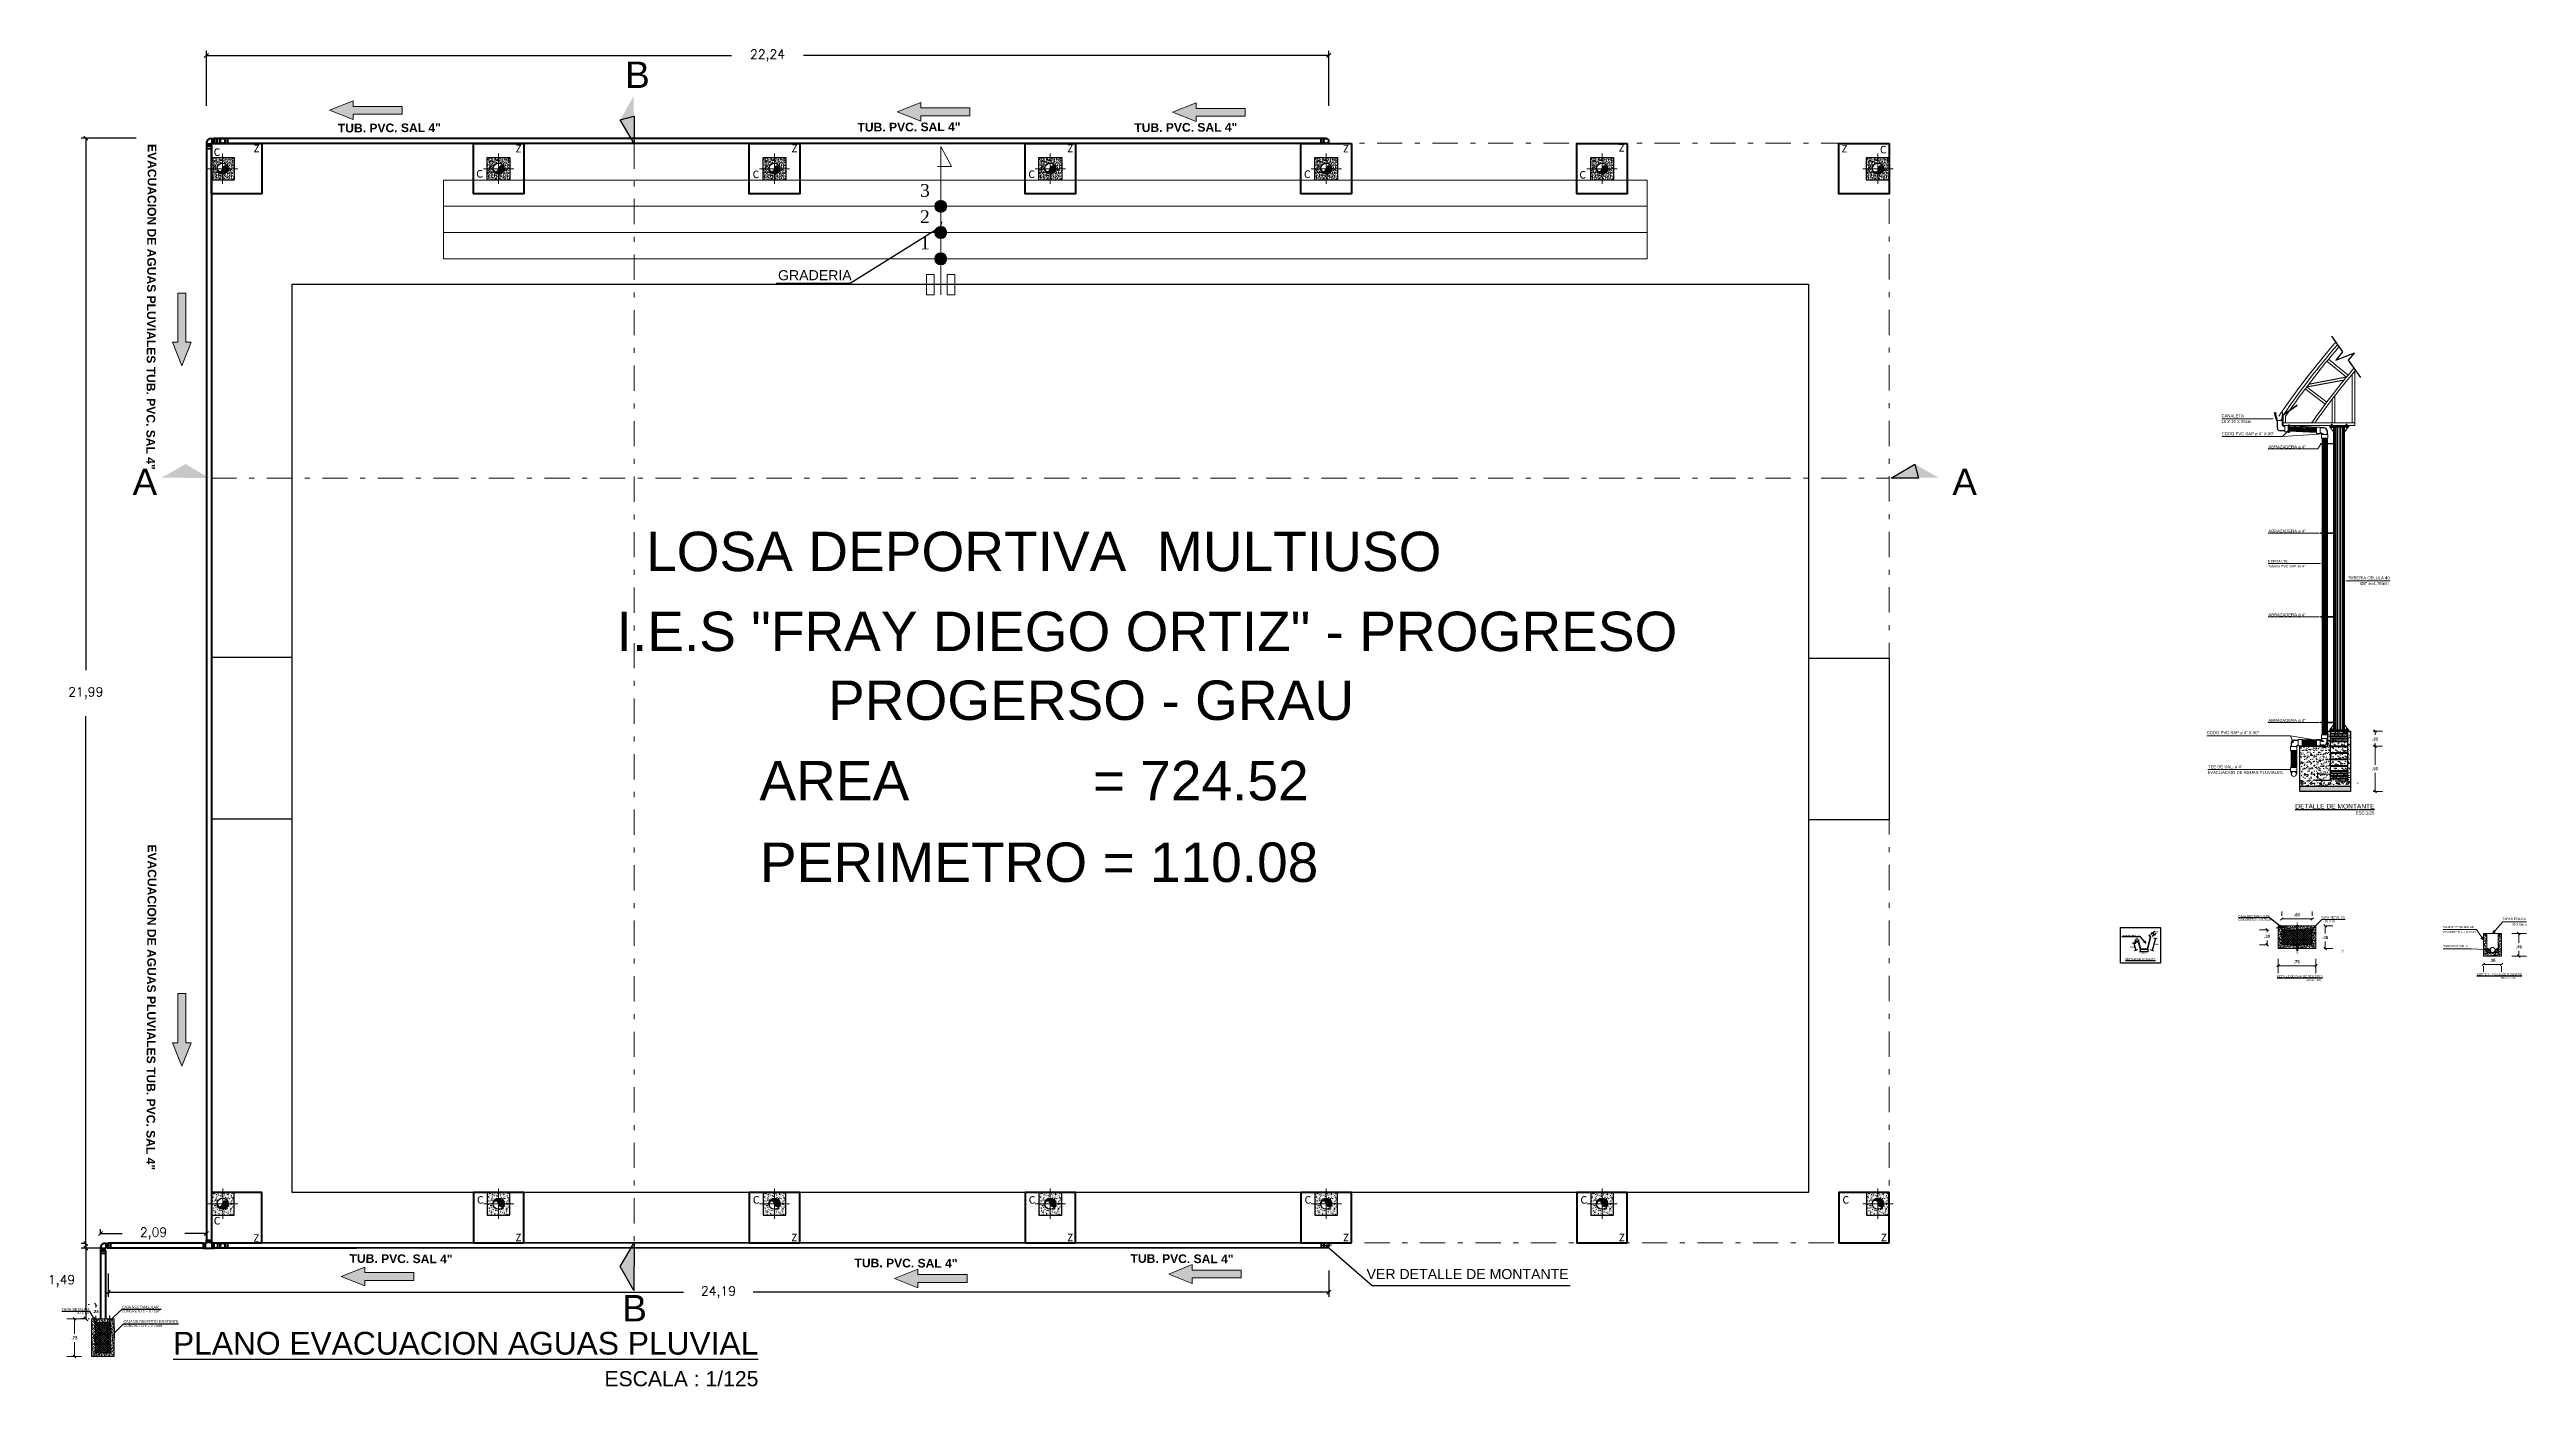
# Model space of a CAD drawing. Header units: metres. Extents: x 772934 to 773467, y 8442002 to 8442594.
# Drawn here: x 773060.12 to 773109.2, y 8442141.72 to 8442168.22 of the extents above; entities that cross this region are included whole.
import ezdxf
from ezdxf.enums import TextEntityAlignment as Align

# ---------------------------------------------------------------- set-up
doc = ezdxf.new("R2010")
doc.units = ezdxf.units.M
doc.header["$PDMODE"] = 66
for name, pattern in [('ACAD_ISO02W100', [15, 12, -3]), ('CONTINUA', [0]), ('DASHDOT', [1, 0.5, -0.25, 0, -0.25]), ('DASHDOT2', [0.5, 0.25, -0.125, 0, -0.125]), ('DASHED2', [0.375, 0.25, -0.125])]:
    doc.linetypes.add(name, pattern=pattern)
for name, color, linetype, lineweight in [('0-SANIT', 2, 'CONTINUA', 60), ('0.09_lin_cotas', 4, 'Continuous', 9), ('02', 2, 'Continuous', 20), ('ACHURADOS-01', 8, 'Continuous', 5), ('agua', 4, 'Continuous', 40), ('AZUL', 150, 'Continuous', 30), ('canaleta rejilla pluvial', 1, 'Continuous', 5), ('CIMENTACION', 7, 'Continuous', 40), ('COLUMNASS', 9, 'Continuous', 25), ('COTA-01', 255, 'Continuous', 5), ('COTAS', 40, 'Continuous', 5), ('COTAS-01', 1, 'Continuous', 9), ('ELEMENTOS', 2, 'Continuous', 5), ('MURO...', 112, 'Continuous', 30), ('N.P.T', 61, 'DASHDOT', 9), ('PLUMA0.00', 253, 'Continuous', 0), ('PLUMA09', 112, 'Continuous', 9), ('PLUMA15', 46, 'Continuous', 15), ('PLUMA40', 100, 'Continuous', 40), ('TEXTOS-GRANDES-06', 6, 'Continuous', 25), ('TUB LAC 50x70', 88, 'Continuous', 13)]:
    doc.layers.add(name, color=color, linetype=linetype, lineweight=lineweight)
for name, color, linetype in [('C-ROAD-PROF-PROJ', 92, 'Continuous'), ('Detalles', 253, 'Continuous'), ('FIERRO', 4, 'Continuous'), ('MUROS', 180, 'Continuous'), ('TEXTOS-CHICOS-03', 3, 'Continuous')]:
    doc.layers.add(name, color=color, linetype=linetype)
doc.layers.add('DE JUEGO', color=7, linetype='DASHED2', lineweight=15, plot=False)
doc.layers.add('escaleras', color=7, linetype='Continuous', lineweight=15, true_color=0x2e2eff)
doc.layers.add('GRADERIA', color=7, linetype='Continuous', lineweight=15, true_color=0xc75757)
doc.styles.add('ARIAL', font='arial.ttf', dxfattribs={"width": 1.1})
doc.styles.add('ARIAL N', font='')
doc.styles.add('Estilo1', font='arial.ttf', dxfattribs={"height": 0.1})
doc.styles.add('Legend', font='calibri.ttf')
doc.styles.get("Standard").update_dxf_attribs({"font": 'simplex.shx'})
doc.styles.add('Swiss Regular', font='swissel.ttf')
doc.styles.add('text_Ejes', font='ANTQUAB.TTF', dxfattribs={"height": 0.2})
doc.styles.get('ARIAL N').set_extended_font_data('Arial', bold=True)
doc.dimstyles.new('1-1-25', dxfattribs={"dimtxt": 0.045, "dimasz": 0.035, "dimexe": 0.04, "dimexo": 0.04, "dimgap": 0.015, "dimtad": 2, "dimzin": 4, "dimdsep": 46, "dimtxsty": 'Swiss Regular', "dimblk": 'ARCHTICK', "dimcen": 0.04, "dimclrd": 256, "dimclre": 256, "dimclrt": 7, "dimadec": 0, "dimazin": 1, "dimtfac": 1, "dimtmove": 2, "dimatfit": 3, "dimfxl": 0.04, "dimlwd": -1, "dimlwe": -1, "dimarcsym": 0})
doc.dimstyles.new('Copy of 1-100', dxfattribs={"dimtxt": 0.06, "dimasz": 0.05, "dimexe": 0.15, "dimexo": 0.2, "dimgap": 0.05, "dimtad": 1, "dimtih": 1, "dimtoh": 1, "dimzin": 4, "dimdsep": 46, "dimtxsty": 'ARIAL N', "dimblk": 'OBLIQUE', "dimcen": 0, "dimclrd": 4, "dimclre": 4, "dimclrt": 3, "dimadec": 0, "dimazin": 0, "dimtfac": 1, "dimtmove": 0, "dimatfit": 0, "dimldrblk": 'OBLIQUE', "dimfxl": 1, "dimtolj": 1, "dimtzin": 0, "dimlwd": -1, "dimlwe": -1, "dimarcsym": 1})
doc.dimstyles.new('ISO-25', dxfattribs={"dimscale": 0, "dimtxt": 0.18, "dimasz": 0.08, "dimexe": 0.09, "dimexo": 0.5, "dimgap": 0.35, "dimtad": 0, "dimtih": 1, "dimtoh": 1, "dimzin": 3, "dimtxsty": 'Standard', "dimblk": 'OBLIQUE', "dimcen": -3, "dimclrd": 256, "dimclre": 256, "dimadec": 0, "dimazin": 0, "dimtfac": 1, "dimtmove": 2, "dimatfit": 2, "dimldrblk": 'OBLIQUE', "dimfxl": 1, "dimfxlon": 1, "dimtolj": 2, "dimarcsym": 0})
pattern_1 = [(37.5, (770005.329054, 8442981.614655), (-0.0030022397, 0.0918316933), [0, -0.072442626, 0, -0.081021358, 0, -0.0774468864]), (7.5, (770005.32905, 8442981.61466), (0.0843468895, 0.134502416), [0, -0.0390808904, 0, -0.0652936827, 0, -0.0250213018]), (327.5, (770005.27043, 8442981.614655), (0.1484188252, 0.0002697084), [0, -0.0238298112, 0, -0.0857873203, 0, -0.1120001126]), (317.5, (770005.27043, 8442981.61466), (0.143270859, 0.041829686), [0, -0.0119149056, 0, -0.0562383544, 0, -0.0643404902])]
pattern_2 = [(37.5, (771801.091282, 8442503.52625), (-0.00125986716, 0.0385364754), [0, -0.0304, 0, -0.034, 0, -0.0325]), (7.5, (771801.09128, 8442503.52625), (0.0353955341, 0.0564429213), [0, -0.0164, 0, -0.0274, 0, -0.0105]), (327.5, (771801.066682, 8442503.52625), (0.0622828372, 0.0001131811), [0, -0.01, 0, -0.036, 0, -0.047]), (317.5, (771801.06668, 8442503.52625), (0.060122532, 0.0175535113), [0, -0.005, 0, -0.0236, 0, -0.027])]

msp = doc.modelspace()

# ---------------------------------------------------------------- texts
at = {"char_height": 0.525}
for s, insert, attachment_point in [('{\\fArial|b0|i0|c0|p34;B}', (773071.527, 8442167.978), 1), ('{\\fArial|b0|i0|c0|p34;A}', (773061.765, 8442159.386), 7), ('{\\fArial|b0|i0|c0|p34;A}', (773061.765, 8442159.386), 7), ('{\\fArial|b0|i0|c0|p34;A}', (773061.765, 8442159.386), 7), ('{\\fArial|b0|i0|c0|p34;A}', (773061.765, 8442159.386), 7), ('{\\fArial|b0|i0|c0|p34;A}', (773061.765, 8442159.386), 7), ('{\\fArial|b0|i0|c0|p34;A}', (773061.765, 8442159.386), 7), ('{\\fArial|b0|i0|c0|p34;A}', (773098.316, 8442159.386), 9), ('{\\fArial|b0|i0|c0|p34;A}', (773098.316, 8442159.386), 9), ('{\\fArial|b0|i0|c0|p34;A}', (773098.316, 8442159.386), 9), ('{\\fArial|b0|i0|c0|p34;A}', (773098.316, 8442159.386), 9), ('{\\fArial|b0|i0|c0|p34;A}', (773098.316, 8442159.386), 9), ('{\\fArial|b0|i0|c0|p34;A}', (773098.316, 8442159.386), 9), ('{\\fArial|b0|i0|c0|p34;B}', (773071.47, 8442143.537), 1)]:
    msp.add_mtext(s, dxfattribs=dict(at, insert=insert, attachment_point=attachment_point))
at = {"layer": '0.09_lin_cotas', "char_height": 0.17126, "style": 'text_Ejes'}
for s, insert, attachment_point, rotation in [('{\\fArial|b1|i0|c0|p34;TUB. PVC. SAL 4"}', (773067.876, 8442166.58), 9, 0.2756), ('{\\fArial|b1|i0|c0|p34;TUB. PVC. SAL 4"}', (773078.173, 8442166.598), 9, 0.2756), ('{\\fArial|b1|i0|c0|p34;TUB. PVC. SAL 4"}', (773083.659, 8442166.589), 9, 0.2756), ('{\\fArial|b1|i0|c0|p34;EVACUACION DE AGUAS PLUVIALES TUB. PVC. SAL 4"}', (773062.066, 8442166.344), 7, 269.7244), ('{\\fArial|b1|i0|c0|p34;EVACUACION DE AGUAS PLUVIALES TUB. PVC. SAL 4"}', (773062.066, 8442152.466), 7, 269.7244), ('{\\fArial|b1|i0|c0|p34;TUB. PVC. SAL 4"}', (773068.108, 8442144.336), 3, 359.7244), ('{\\fArial|b1|i0|c0|p34;TUB. PVC. SAL 4"}', (773083.584, 8442144.336), 3, 359.7244), ('{\\fArial|b1|i0|c0|p34;TUB. PVC. SAL 4"}', (773078.114, 8442144.249), 3, 359.7244)]:
    msp.add_mtext(s, dxfattribs=dict(at, insert=insert, attachment_point=attachment_point, rotation=rotation))
at = {"layer": '02', "lineweight": 5, "char_height": 0.15, "width": 5.57795, "style": 'Legend'}
for s, insert, attachment_point in [('C', (773063.378, 8442166.257), 1), ('Z', (773064.169, 8442166.33, 0.207), 1), ('Z', (773069.361, 8442166.328, 0.207), 1), ('Z', (773074.828, 8442166.331, 0.207), 1), ('Z', (773080.293, 8442166.331, 0.207), 1), ('Z', (773085.757, 8442166.326, 0.207), 1), ('Z', (773091.221, 8442166.343, 0.207), 1), ('Z', (773095.636, 8442166.326, 0.207), 1), ('C', (773096.397, 8442166.307), 1), ('C', (773068.582, 8442165.828), 1), ('C', (773074.057, 8442165.817), 1), ('C', (773079.52, 8442165.819), 1), ('C', (773084.983, 8442165.82), 1), ('C', (773090.44, 8442165.808), 1), ('C', (773068.72, 8442145.496), 3), ('C', (773074.187, 8442145.496), 3), ('C', (773079.654, 8442145.496), 3), ('C', (773085.12, 8442145.496), 3), ('C', (773090.587, 8442145.496), 3), ('C', (773095.779, 8442145.496), 3), ('C', (773063.505, 8442145.083), 3), ('Z', (773064.274, 8442144.741, 0.207), 3), ('Z', (773069.468, 8442144.752, 0.207), 3), ('Z', (773074.935, 8442144.752, 0.207), 3), ('Z', (773080.402, 8442144.752, 0.207), 3), ('Z', (773085.868, 8442144.752, 0.207), 3), ('Z', (773091.335, 8442144.752, 0.207), 3), ('Z', (773096.527, 8442144.752, 0.207), 3)]:
    msp.add_mtext(s, dxfattribs=dict(at, insert=insert, attachment_point=attachment_point))
at = {"layer": 'AZUL', "color": 3, "char_height": 0.03, "attachment_point": 5, "style": 'ARIAL N'}
for s, insert in [('\\A1;.05', (773101.873, 8442150.732)), ('\\A1;0.15', (773101.395, 8442150.433)), ('\\A1;.05', (773101.481, 8442150.604)), ('\\A1;0.15', (773101.616, 8442150.314)), ('\\A1;0.25', (773101.871, 8442150.486))]:
    msp.add_mtext(s, dxfattribs=dict(at, insert=insert))
at = {"layer": 'escaleras', "color": 1, "char_height": 0.25312, "attachment_point": 1, "rotation": 359.9585, "style": 'Estilo1'}
for s, insert in [('{\\fRomantic|b0|i0|c2|p2;\\C3;3}', (773077.373, 8442165.55)), ('{\\fRomantic|b0|i0|c2|p2;\\C3;2}', (773077.373, 8442165.03)), ('{\\fRomantic|b0|i0|c2|p2;\\C3;1}', (773077.373, 8442164.51))]:
    msp.add_mtext_dynamic_manual_height_columns(s, width=0.12072, gutter_width=0.5, heights=[0], dxfattribs=dict(at, insert=insert))
at = {"layer": 'TEXTOS-CHICOS-03', "style": 'ARIAL'}
for s, height, p in [('GRADERIA', 0.2, (773074.557, 8442163.644)), ('CONCRETO e = 0.75cm.', 0.04244, (773103.497, 8442150.95)), ('CAJA RECTANGULAR ', 0.04244, (773103.499, 8442151.021)), ('Y', 0.0531, (773104.634, 8442150.869)), ('Y', 0.0531, (773104.634, 8442150.294)), ('Y', 0.0531, (773105.541, 8442150.323))]:
    msp.add_text(s, height=height, rotation=360, dxfattribs=at).set_placement(p)
for s, height, p in [('CANALETA', 0.06, (773103.163, 8442160.927)), ('15 X 15 X 25cm', 0.06, (773103.157, 8442160.813)), ('CODO PVC SAP ø 4" X 90°', 0.06, (773103.164, 8442160.573)), ('ABRAZADERA ø 4"', 0.06, (773104.09, 8442160.312)), ('ABRAZADERA ø 4"', 0.06, (773104.09, 8442158.643)), ('MONTANTE', 0.05, (773104.08, 8442158.051)), ('Tuberia PVC SAP de 4" ', 0.05, (773104.085, 8442157.953)), ('TUBERIA CELULA 40  ', 0.06, (773105.666, 8442157.717)), ('%%C8" e=4.78mm', 0.06, (773105.91, 8442157.605)), ('ABRAZADERA ø 4"', 0.06, (773104.09, 8442156.987)), ('CODO PVC SAP ø 4" X 90°', 0.06, (773102.868, 8442154.649)), ('ABRAZADERA ø 4"', 0.06, (773104.088, 8442154.891)), ('EVACUACION DE AGUAS PLUVIALES ', 0.06, (773102.884, 8442153.86)), ('TEE DE SAL. ø 4"', 0.06, (773102.893, 8442153.975)), ('ESC:1/25', 0.0625, (773105.819, 8442153.057)), ('plancha galvanizada de 3/32"', 0.02, (773101.192, 8442150.653)), ('TAPA METALICA ', 0.04244, (773105.139, 8442150.995)), ('30 X 60  ', 0.0424, (773105.207, 8442150.923)), ('CAJA RECTANGULAR ', 0.04244, (773107.55, 8442150.806)), ('CONCRETO e = 0.75cm.', 0.04244, (773107.553, 8442150.707)), ('TAPA METALICA ', 0.04244, (773108.731, 8442150.97)), ('30 X 60cm  ', 0.04244, (773108.922, 8442150.858)), ('TUBO PVC SAL 4"', 0.04244, (773107.556, 8442150.429)), ('ESCALA : 1/35', 0.03, (773104.845, 8442149.761)), ('ESCALA : 1/30', 0.03, (773108.705, 8442149.806)), ('VER DETALLE DE MONTANTE', 0.2, (773086.22, 8442143.852)), ('CAJA RECTANGULAR ', 0.05, (773061.557, 8442143.272)), ('TAPA METALICA ', 0.05, (773060.362, 8442143.231)), ('30 X 60  ', 0.05, (773060.658, 8442143.157)), ('CONCRETO e = 0.75cm.', 0.05, (773061.551, 8442143.193)), ('CAJA DE REGISTRO EXISTENTE', 0.05, (773061.587, 8442142.991)), ('CONCRETO e = 0.75cm.', 0.05, (773061.588, 8442142.903)), ('ESCALA : 1/125', 0.3, (773071.117, 8442141.728))]:
    msp.add_text(s, height=height, dxfattribs=at).set_placement(p)
at = {"layer": 'TEXTOS-CHICOS-03', "color": 70, "style": 'ARIAL'}
for s, p in [('LOSA DEPORTIVA  MULTIUSO ', (773071.942, 8442157.88)), (' I.E.S "FRAY DIEGO ORTIZ" - PROGRESO', (773071.055, 8442156.296)), ('PROGERSO - GRAU', (773075.547, 8442154.931)), ('AREA            = 724.52', (773074.187, 8442153.339)), ('PERIMETRO = 110.08', (773074.198, 8442151.721))]:
    msp.add_text(s, height=0.78103, dxfattribs=at).set_placement(p)
at = {"layer": 'TEXTOS-GRANDES-06', "style": 'ARIAL'}
for s, height, p in [('%%UDETALLE DE MONTANTE', 0.09375, (773104.623, 8442153.174)), ('%%UDETALLE DE CAJA DE REGISTRO', 0.04, (773104.264, 8442149.831)), ('%%UCORTE Y - Y CAJA DE REGISTRO', 0.04, (773108.222, 8442149.871)), ('%%UPLANO EVACUACION AGUAS PLUVIAL', 0.45, (773062.568, 8442142.356))]:
    msp.add_text(s, height=height, dxfattribs=at).set_placement(p)
msp.add_text('DETALLE DE CANALETA ', height=0.036, dxfattribs=at).set_placement((773101.562, 8442150.194), align=Align.MIDDLE)

# ---------------------------------------------------------------- blocks, each defined once
blk = doc.blocks.new('_Oblique')
at = {"color": 0, "linetype": 'ByBlock', "lineweight": -2}
blk.add_line((-0.5, -0.5), (0.5, 0.5), dxfattribs=at)
blk = doc.blocks.new('*D175')
at = {"layer": 'Defpoints', "color": 0, "transparency": 16777216}
for p in [(773105.965, 8442154.712), (773106.205, 8442154.712), (773105.965, 8442154.413)]:
    blk.add_point(p, dxfattribs=at)
at = {"layer": 'ELEMENTOS', "color": 4, "transparency": 16777216}
for p, q in [((773106.165, 8442154.712), (773106.355, 8442154.712)), ((773106.205, 8442154.712), (773106.205, 8442154.633)), ((773106.165, 8442154.413), (773106.355, 8442154.413)), ((773106.205, 8442154.413), (773106.205, 8442154.472))]:
    blk.add_line(p, q, dxfattribs=at)
at = {"layer": 'ELEMENTOS', "color": 4, "transparency": 16777216, "xscale": 0.05, "yscale": 0.05, "zscale": 0.05}
for p, rotation in [((773106.205, 8442154.712), 90), ((773106.205, 8442154.413), 270)]:
    blk.add_blockref('_Oblique', p, dxfattribs=dict(at, rotation=rotation))
at = {"layer": 'ELEMENTOS', "color": 3, "transparency": 16777216, "insert": (773106.205, 8442154.552), "char_height": 0.06, "attachment_point": 5, "style": 'ARIAL N'}
blk.add_mtext('\\A1;.30', dxfattribs=at)
blk = doc.blocks.new('*D176')
at = {"layer": 'Defpoints', "color": 0, "transparency": 16777216}
for p in [(773105.965, 8442154.413), (773105.965, 8442153.515), (773106.205, 8442153.515)]:
    blk.add_point(p, dxfattribs=at)
at = {"layer": 'ELEMENTOS', "color": 4, "transparency": 16777216}
for p, q in [((773106.165, 8442154.413), (773106.355, 8442154.413)), ((773106.205, 8442154.413), (773106.205, 8442154.044)), ((773106.205, 8442153.515), (773106.205, 8442153.883)), ((773106.165, 8442153.515), (773106.355, 8442153.515))]:
    blk.add_line(p, q, dxfattribs=at)
at = {"layer": 'ELEMENTOS', "color": 4, "transparency": 16777216, "xscale": 0.05, "yscale": 0.05, "zscale": 0.05}
for p, rotation in [((773106.205, 8442154.413), 90), ((773106.205, 8442153.515), 270)]:
    blk.add_blockref('_Oblique', p, dxfattribs=dict(at, rotation=rotation))
at = {"layer": 'ELEMENTOS', "color": 3, "transparency": 16777216, "insert": (773106.205, 8442153.964), "char_height": 0.06, "attachment_point": 5, "style": 'ARIAL N'}
blk.add_mtext('\\A1;.90', dxfattribs=at)
blk = doc.blocks.new('_ARCHTICK')
at = {"color": 0, "linetype": 'ByBlock', "const_width": 0.15}
blk.add_lwpolyline([(-0.5, -0.5), (0.5, 0.5)], dxfattribs=at)
blk = doc.blocks.new('*D177')
at = {"layer": 'COTA-01', "transparency": 16777216}
for p, q in [((773105.067, 8442153.772), (773105.067, 8442153.896)), ((773105.067, 8442153.856), (773105.317, 8442153.856)), ((773105.317, 8442153.772), (773105.317, 8442153.896))]:
    blk.add_line(p, q, dxfattribs=at)
at = {"layer": 'Defpoints', "color": 0, "transparency": 16777216}
for p in [(773105.067, 8442153.732), (773105.317, 8442153.856), (773105.317, 8442153.732)]:
    blk.add_point(p, dxfattribs=at)
at = {"layer": 'COTA-01', "transparency": 16777216, "xscale": 0.035, "yscale": 0.035, "zscale": 0.035, "rotation": 180}
blk.add_blockref('_ARCHTICK', (773105.067, 8442153.856), dxfattribs=at)
at = {"layer": 'COTA-01', "transparency": 16777216, "xscale": 0.035, "yscale": 0.035, "zscale": 0.035}
blk.add_blockref('_ARCHTICK', (773105.317, 8442153.856), dxfattribs=at)
at = {"layer": 'COTA-01', "color": 7, "transparency": 16777216, "insert": (773105.192, 8442153.894), "char_height": 0.045, "attachment_point": 5, "style": 'Swiss Regular'}
blk.add_mtext('.25', dxfattribs=at)
blk = doc.blocks.new('*D178')
at = {"layer": 'Defpoints', "color": 0, "transparency": 16777216}
for p in [(773105.033, 8442150.85), (773105.033, 8442150.4), (773105.217, 8442150.4)]:
    blk.add_point(p, dxfattribs=at)
at = {"layer": 'ELEMENTOS', "color": 4, "transparency": 16777216}
for p, q in [((773105.217, 8442150.85), (773105.217, 8442150.702)), ((773105.233, 8442150.85), (773105.367, 8442150.85)), ((773105.217, 8442150.4), (773105.217, 8442150.541)), ((773105.233, 8442150.4), (773105.367, 8442150.4))]:
    blk.add_line(p, q, dxfattribs=at)
at = {"layer": 'ELEMENTOS', "color": 4, "transparency": 16777216, "xscale": 0.05, "yscale": 0.05, "zscale": 0.05}
for p, rotation in [((773105.217, 8442150.85), 90), ((773105.217, 8442150.4), 270)]:
    blk.add_blockref('_Oblique', p, dxfattribs=dict(at, rotation=rotation))
at = {"layer": 'ELEMENTOS', "color": 3, "transparency": 16777216, "insert": (773105.217, 8442150.622), "char_height": 0.06, "attachment_point": 5, "style": 'ARIAL N'}
blk.add_mtext('\\A1;.45', dxfattribs=at)
blk = doc.blocks.new('*D179')
at = {"layer": 'Defpoints', "color": 0, "transparency": 16777216}
for p in [(773104.283, 8442150.4), (773105.033, 8442150.4), (773105.033, 8442150.061)]:
    blk.add_point(p, dxfattribs=at)
at = {"layer": 'ELEMENTOS', "color": 4, "transparency": 16777216}
for p, q in [((773104.283, 8442150.2), (773104.283, 8442149.911)), ((773105.033, 8442150.2), (773105.033, 8442149.911)), ((773104.283, 8442150.061), (773105.033, 8442150.061))]:
    blk.add_line(p, q, dxfattribs=at)
at = {"layer": 'ELEMENTOS', "color": 4, "transparency": 16777216, "xscale": 0.05, "yscale": 0.05, "zscale": 0.05, "rotation": 180}
blk.add_blockref('_Oblique', (773104.283, 8442150.061), dxfattribs=at)
at = {"layer": 'ELEMENTOS', "color": 4, "transparency": 16777216, "xscale": 0.05, "yscale": 0.05, "zscale": 0.05}
blk.add_blockref('_Oblique', (773105.033, 8442150.061), dxfattribs=at)
at = {"layer": 'ELEMENTOS', "color": 3, "transparency": 16777216, "insert": (773104.652, 8442150.141), "char_height": 0.06, "attachment_point": 5, "style": 'ARIAL N'}
blk.add_mtext('\\A1;.75', dxfattribs=at)
blk = doc.blocks.new('*D180')
at = {"layer": 'Defpoints', "color": 0, "transparency": 16777216}
for p in [(773104.358, 8442150.85), (773104.958, 8442150.987), (773104.958, 8442150.85)]:
    blk.add_point(p, dxfattribs=at)
at = {"layer": 'ELEMENTOS', "color": 4, "transparency": 16777216}
for p, q in [((773104.358, 8442151.05), (773104.358, 8442151.137)), ((773104.358, 8442150.987), (773104.958, 8442150.987)), ((773104.958, 8442151.05), (773104.958, 8442151.137))]:
    blk.add_line(p, q, dxfattribs=at)
at = {"layer": 'ELEMENTOS', "color": 4, "transparency": 16777216, "xscale": 0.05, "yscale": 0.05, "zscale": 0.05, "rotation": 180}
blk.add_blockref('_Oblique', (773104.358, 8442150.987), dxfattribs=at)
at = {"layer": 'ELEMENTOS', "color": 4, "transparency": 16777216, "xscale": 0.05, "yscale": 0.05, "zscale": 0.05}
blk.add_blockref('_Oblique', (773104.958, 8442150.987), dxfattribs=at)
at = {"layer": 'ELEMENTOS', "color": 3, "transparency": 16777216, "insert": (773104.658, 8442151.068), "char_height": 0.06, "attachment_point": 5, "style": 'ARIAL N'}
blk.add_mtext('\\A1;.60', dxfattribs=at)
blk = doc.blocks.new('*D181')
at = {"layer": 'Defpoints', "color": 0, "transparency": 16777216}
for p in [(773104.283, 8442150.775), (773104.066, 8442150.475), (773104.283, 8442150.475)]:
    blk.add_point(p, dxfattribs=at)
at = {"layer": 'ELEMENTOS', "color": 4, "transparency": 16777216}
for p, q in [((773104.083, 8442150.775), (773103.916, 8442150.775)), ((773104.066, 8442150.775), (773104.066, 8442150.725)), ((773104.083, 8442150.475), (773103.916, 8442150.475)), ((773104.066, 8442150.475), (773104.066, 8442150.564))]:
    blk.add_line(p, q, dxfattribs=at)
at = {"layer": 'ELEMENTOS', "color": 4, "transparency": 16777216, "xscale": 0.05, "yscale": 0.05, "zscale": 0.05}
for p, rotation in [((773104.066, 8442150.775), 90), ((773104.066, 8442150.475), 270)]:
    blk.add_blockref('_Oblique', p, dxfattribs=dict(at, rotation=rotation))
at = {"layer": 'ELEMENTOS', "color": 3, "transparency": 16777216, "insert": (773104.066, 8442150.644), "char_height": 0.06, "attachment_point": 5, "style": 'ARIAL N'}
blk.add_mtext('\\A1;.30', dxfattribs=at)
blk = doc.blocks.new('*D182')
at = {"layer": 'Defpoints', "color": 0, "transparency": 16777216}
for p in [(773108.712, 8442150.7), (773108.712, 8442150.25), (773109.055, 8442150.25)]:
    blk.add_point(p, dxfattribs=at)
at = {"layer": 'ELEMENTOS', "color": 4, "transparency": 16777216}
for p, q in [((773108.912, 8442150.7), (773109.205, 8442150.7)), ((773109.055, 8442150.7), (773109.055, 8442150.518)), ((773108.912, 8442150.25), (773109.205, 8442150.25)), ((773109.055, 8442150.25), (773109.055, 8442150.357))]:
    blk.add_line(p, q, dxfattribs=at)
at = {"layer": 'ELEMENTOS', "color": 4, "transparency": 16777216, "xscale": 0.05, "yscale": 0.05, "zscale": 0.05}
for p, rotation in [((773109.055, 8442150.7), 90), ((773109.055, 8442150.25), 270)]:
    blk.add_blockref('_Oblique', p, dxfattribs=dict(at, rotation=rotation))
at = {"layer": 'ELEMENTOS', "color": 3, "transparency": 16777216, "insert": (773109.055, 8442150.437), "char_height": 0.06, "attachment_point": 5, "style": 'ARIAL N'}
blk.add_mtext('\\A1;.45', dxfattribs=at)
blk = doc.blocks.new('*D183')
at = {"layer": 'Defpoints', "color": 0, "transparency": 16777216}
for p in [(773108.352, 8442150.25), (773108.712, 8442150.25), (773108.712, 8442150.088)]:
    blk.add_point(p, dxfattribs=at)
at = {"layer": 'ELEMENTOS', "color": 4, "transparency": 16777216}
for p, q in [((773108.352, 8442150.088), (773108.712, 8442150.088)), ((773108.352, 8442150.05), (773108.352, 8442149.938)), ((773108.712, 8442150.05), (773108.712, 8442149.938))]:
    blk.add_line(p, q, dxfattribs=at)
at = {"layer": 'ELEMENTOS', "color": 4, "transparency": 16777216, "xscale": 0.05, "yscale": 0.05, "zscale": 0.05, "rotation": 180}
blk.add_blockref('_Oblique', (773108.352, 8442150.088), dxfattribs=at)
at = {"layer": 'ELEMENTOS', "color": 4, "transparency": 16777216, "xscale": 0.05, "yscale": 0.05, "zscale": 0.05}
blk.add_blockref('_Oblique', (773108.712, 8442150.088), dxfattribs=at)
at = {"layer": 'ELEMENTOS', "color": 3, "transparency": 16777216, "insert": (773108.532, 8442150.169), "char_height": 0.06, "attachment_point": 5, "style": 'ARIAL N'}
blk.add_mtext('\\A1;.36', dxfattribs=at)
blk = doc.blocks.new('*D184')
at = {"layer": 'Defpoints', "color": 0, "transparency": 16777216}
for p in [(773060.614, 8442143.066), (773060.953, 8442143.066), (773060.953, 8442142.316)]:
    blk.add_point(p, dxfattribs=at)
at = {"layer": 'ELEMENTOS', "color": 4, "transparency": 16777216}
for p, q in [((773060.753, 8442143.066), (773060.464, 8442143.066)), ((773060.614, 8442143.066), (773060.614, 8442142.765)), ((773060.614, 8442142.316), (773060.614, 8442142.604)), ((773060.753, 8442142.316), (773060.464, 8442142.316))]:
    blk.add_line(p, q, dxfattribs=at)
at = {"layer": 'ELEMENTOS', "color": 4, "transparency": 16777216, "xscale": 0.05, "yscale": 0.05, "zscale": 0.05}
for p, rotation in [((773060.614, 8442143.066), 90), ((773060.614, 8442142.316), 270)]:
    blk.add_blockref('_Oblique', p, dxfattribs=dict(at, rotation=rotation))
at = {"layer": 'ELEMENTOS', "color": 3, "transparency": 16777216, "insert": (773060.614, 8442142.685), "char_height": 0.06, "attachment_point": 5, "style": 'ARIAL N'}
blk.add_mtext('\\A1;.75', dxfattribs=at)
blk = doc.blocks.new('*D185')
at = {"layer": 'Defpoints', "color": 0, "transparency": 16777216}
for p in [(773061.116, 8442143.348), (773061.036, 8442143.066), (773061.116, 8442143.066)]:
    blk.add_point(p, dxfattribs=at)
at = {"layer": 'ELEMENTOS', "color": 4, "transparency": 16777216}
for p, q in [((773060.916, 8442143.348), (773060.886, 8442143.348)), ((773061.036, 8442143.348), (773061.036, 8442143.288)), ((773060.916, 8442143.066), (773060.886, 8442143.066)), ((773061.036, 8442143.066), (773061.036, 8442143.126))]:
    blk.add_line(p, q, dxfattribs=at)
at = {"layer": 'ELEMENTOS', "color": 4, "transparency": 16777216, "xscale": 0.05, "yscale": 0.05, "zscale": 0.05}
for p, rotation in [((773061.036, 8442143.348), 90), ((773061.036, 8442143.066), 270)]:
    blk.add_blockref('_Oblique', p, dxfattribs=dict(at, rotation=rotation))
at = {"layer": 'ELEMENTOS', "color": 3, "transparency": 16777216, "insert": (773061.036, 8442143.207), "char_height": 0.06, "attachment_point": 5, "style": 'ARIAL N'}
blk.add_mtext('\\A1;.28', dxfattribs=at)
blk = doc.blocks.new('*D186')
at = {"layer": 'C-ROAD-PROF-PROJ', "color": 173, "lineweight": -2, "ltscale": 0.05, "true_color": 0x4b5ece, "transparency": 16777216}
for p, q in [((773063.228, 8442167.097), (773063.228, 8442168.187)), ((773085.469, 8442167.097), (773085.469, 8442168.187))]:
    blk.add_line(p, q, dxfattribs=at)
at = {"layer": 'C-ROAD-PROF-PROJ', "color": 175, "lineweight": -2, "ltscale": 0.05, "true_color": 0x4d4db3, "transparency": 16777216}
for p, q in [((773063.228, 8442168.097), (773073.634, 8442168.097)), ((773085.469, 8442168.097), (773075.063, 8442168.097))]:
    blk.add_line(p, q, dxfattribs=at)
at = {"layer": 'Defpoints', "color": 0, "ltscale": 0.05, "transparency": 16777216}
for p in [(773063.228, 8442168.097), (773063.228, 8442166.445), (773085.469, 8442166.477)]:
    blk.add_point(p, dxfattribs=at)
at = {"layer": 'C-ROAD-PROF-PROJ', "color": 175, "lineweight": -2, "ltscale": 0.05, "true_color": 0x4d4db3, "transparency": 16777216, "xscale": 0.08, "yscale": 0.08, "zscale": 0.08, "rotation": 180}
blk.add_blockref('_Oblique', (773063.228, 8442168.097), dxfattribs=at)
at = {"layer": 'C-ROAD-PROF-PROJ', "color": 175, "lineweight": -2, "ltscale": 0.05, "true_color": 0x4d4db3, "transparency": 16777216, "xscale": 0.08, "yscale": 0.08, "zscale": 0.08}
blk.add_blockref('_Oblique', (773085.469, 8442168.097), dxfattribs=at)
at = {"layer": 'C-ROAD-PROF-PROJ', "color": 0, "ltscale": 0.05, "transparency": 16777216, "insert": (773074.349, 8442168.097), "char_height": 0.18, "attachment_point": 5}
blk.add_mtext('\\A2;22,24', dxfattribs=at)
blk = doc.blocks.new('*D187')
at = {"layer": 'C-ROAD-PROF-PROJ', "color": 173, "lineweight": -2, "ltscale": 0.05, "true_color": 0x4b5ece, "transparency": 16777216}
for p, q in [((773061.839, 8442166.457), (773060.749, 8442166.457)), ((773061.839, 8442144.463), (773060.749, 8442144.463))]:
    blk.add_line(p, q, dxfattribs=at)
at = {"layer": 'C-ROAD-PROF-PROJ', "color": 175, "lineweight": -2, "ltscale": 0.05, "true_color": 0x4d4db3, "transparency": 16777216}
for p, q in [((773060.839, 8442166.457), (773060.839, 8442155.917)), ((773060.839, 8442144.463), (773060.839, 8442155.003))]:
    blk.add_line(p, q, dxfattribs=at)
at = {"layer": 'Defpoints', "color": 0, "ltscale": 0.05, "transparency": 16777216}
for p in [(773063.376, 8442166.457), (773060.839, 8442144.463), (773063.376, 8442144.463)]:
    blk.add_point(p, dxfattribs=at)
at = {"layer": 'C-ROAD-PROF-PROJ', "color": 175, "lineweight": -2, "ltscale": 0.05, "true_color": 0x4d4db3, "transparency": 16777216, "xscale": 0.08, "yscale": 0.08, "zscale": 0.08}
for p, rotation in [((773060.839, 8442166.457), 90), ((773060.839, 8442144.463), 270)]:
    blk.add_blockref('_Oblique', p, dxfattribs=dict(at, rotation=rotation))
at = {"layer": 'C-ROAD-PROF-PROJ', "color": 0, "ltscale": 0.05, "transparency": 16777216, "insert": (773060.839, 8442155.46), "char_height": 0.18, "attachment_point": 5}
blk.add_mtext('\\A2;21,99', dxfattribs=at)
blk = doc.blocks.new('*D188')
at = {"layer": 'C-ROAD-PROF-PROJ', "color": 173, "lineweight": -2, "ltscale": 0.05, "true_color": 0x4b5ece, "transparency": 16777216}
for p, q in [((773061.133, 8442144.754), (773061.133, 8442144.844)), ((773063.228, 8442144.754), (773063.228, 8442144.844))]:
    blk.add_line(p, q, dxfattribs=at)
at = {"layer": 'C-ROAD-PROF-PROJ', "color": 175, "lineweight": -2, "ltscale": 0.05, "true_color": 0x4d4db3, "transparency": 16777216}
for p, q in [((773061.133, 8442144.754), (773061.561, 8442144.754)), ((773063.228, 8442144.754), (773062.801, 8442144.754))]:
    blk.add_line(p, q, dxfattribs=at)
at = {"layer": 'Defpoints', "color": 0, "ltscale": 0.05, "transparency": 16777216}
for p in [(773061.133, 8442144.462), (773063.228, 8442144.754), (773063.228, 8442144.462)]:
    blk.add_point(p, dxfattribs=at)
at = {"layer": 'C-ROAD-PROF-PROJ', "color": 175, "lineweight": -2, "ltscale": 0.05, "true_color": 0x4d4db3, "transparency": 16777216, "xscale": 0.08, "yscale": 0.08, "zscale": 0.08, "rotation": 180}
blk.add_blockref('_Oblique', (773061.133, 8442144.754), dxfattribs=at)
at = {"layer": 'C-ROAD-PROF-PROJ', "color": 175, "lineweight": -2, "ltscale": 0.05, "true_color": 0x4d4db3, "transparency": 16777216, "xscale": 0.08, "yscale": 0.08, "zscale": 0.08}
blk.add_blockref('_Oblique', (773063.228, 8442144.754), dxfattribs=at)
at = {"layer": 'C-ROAD-PROF-PROJ', "color": 0, "ltscale": 0.05, "transparency": 16777216, "insert": (773062.181, 8442144.754), "char_height": 0.18, "attachment_point": 5}
blk.add_mtext('\\A2;2,09', dxfattribs=at)
blk = doc.blocks.new('*D189')
at = {"layer": 'C-ROAD-PROF-PROJ', "color": 173, "lineweight": -2, "ltscale": 0.05, "true_color": 0x4b5ece, "transparency": 16777216}
for p, q in [((773060.839, 8442144.557), (773060.749, 8442144.557)), ((773060.839, 8442143.066), (773060.749, 8442143.066))]:
    blk.add_line(p, q, dxfattribs=at)
at = {"layer": 'C-ROAD-PROF-PROJ', "color": 175, "lineweight": -2, "ltscale": 0.05, "true_color": 0x4d4db3, "transparency": 16777216}
blk.add_line((773060.839, 8442144.557), (773060.839, 8442143.066), dxfattribs=at)
at = {"layer": 'Defpoints', "color": 0, "ltscale": 0.05, "transparency": 16777216}
for p in [(773061.235, 8442144.557), (773060.839, 8442143.066), (773061.235, 8442143.066)]:
    blk.add_point(p, dxfattribs=at)
at = {"layer": 'C-ROAD-PROF-PROJ', "color": 175, "lineweight": -2, "ltscale": 0.05, "true_color": 0x4d4db3, "transparency": 16777216, "xscale": 0.08, "yscale": 0.08, "zscale": 0.08}
for p, rotation in [((773060.839, 8442144.557), 90), ((773060.839, 8442143.066), 270)]:
    blk.add_blockref('_Oblique', p, dxfattribs=dict(at, rotation=rotation))
at = {"layer": 'C-ROAD-PROF-PROJ', "color": 0, "ltscale": 0.05, "transparency": 16777216, "insert": (773060.359, 8442143.811), "char_height": 0.18, "attachment_point": 5}
blk.add_mtext('\\A2;1,49', dxfattribs=at)
blk = doc.blocks.new('*D190')
at = {"layer": 'C-ROAD-PROF-PROJ', "color": 173, "lineweight": -2, "ltscale": 0.05, "true_color": 0x4b5ece, "transparency": 16777216}
for p, q in [((773061.28, 8442143.963), (773061.28, 8442143.5)), ((773085.472, 8442144.019), (773085.472, 8442143.5))]:
    blk.add_line(p, q, dxfattribs=at)
at = {"layer": 'C-ROAD-PROF-PROJ', "color": 175, "lineweight": -2, "ltscale": 0.05, "true_color": 0x4d4db3, "transparency": 16777216}
for p, q in [((773061.28, 8442143.59), (773072.687, 8442143.59)), ((773085.472, 8442143.59), (773074.064, 8442143.59))]:
    blk.add_line(p, q, dxfattribs=at)
at = {"layer": 'Defpoints', "color": 0, "ltscale": 0.05, "transparency": 16777216}
for p in [(773061.28, 8442144.463), (773085.472, 8442144.519), (773061.28, 8442143.59)]:
    blk.add_point(p, dxfattribs=at)
at = {"layer": 'C-ROAD-PROF-PROJ', "color": 175, "lineweight": -2, "ltscale": 0.05, "true_color": 0x4d4db3, "transparency": 16777216, "xscale": 0.08, "yscale": 0.08, "zscale": 0.08, "rotation": 180}
blk.add_blockref('_Oblique', (773061.28, 8442143.59), dxfattribs=at)
at = {"layer": 'C-ROAD-PROF-PROJ', "color": 175, "lineweight": -2, "ltscale": 0.05, "true_color": 0x4d4db3, "transparency": 16777216, "xscale": 0.08, "yscale": 0.08, "zscale": 0.08}
blk.add_blockref('_Oblique', (773085.472, 8442143.59), dxfattribs=at)
at = {"layer": 'C-ROAD-PROF-PROJ', "color": 0, "ltscale": 0.05, "transparency": 16777216, "insert": (773073.376, 8442143.59), "char_height": 0.18, "attachment_point": 5}
blk.add_mtext('\\A2;24,19', dxfattribs=at)

# ---------------------------------------------------------------- dimensions: what is measured, and where the dimension line sits
at = {"layer": 'C-ROAD-PROF-PROJ', "ltscale": 0.05}
for base, p1, p2, picture, middle in [((773063.228, 8442168.097), (773085.469, 8442166.477), (773063.228, 8442166.445), '*D186', (773074.349, 8442168.097)), ((773063.2283, 8442144.754), (773061.1334, 8442144.462), (773063.2283, 8442144.462), '*D188', (773062.1808, 8442144.754)), ((773061.28, 8442143.59), (773085.472, 8442144.519), (773061.28, 8442144.463), '*D190', (773073.376, 8442143.59))]:
    dim = msp.add_linear_dim(base=base, p1=p1, p2=p2, dimstyle='ISO-25', override={"dimscale": 1}, dxfattribs=at)
    dim.commit()
    dim.dimension.update_dxf_attribs({"geometry": picture, "text_midpoint": middle})
for base, p1, p2, picture, middle in [((773060.839, 8442144.463), (773063.376, 8442166.457), (773063.376, 8442144.463), '*D187', (773060.839, 8442155.46)), ((773060.839, 8442143.066), (773061.235, 8442144.557), (773061.235, 8442143.066), '*D189', (773060.359, 8442143.811))]:
    dim = msp.add_linear_dim(base=base, p1=p1, p2=p2, angle=90, dimstyle='ISO-25', override={"dimscale": 1}, dxfattribs=at)
    dim.commit()
    dim.dimension.update_dxf_attribs({"geometry": picture, "text_midpoint": middle})
at = {"layer": 'COTA-01'}
dim = msp.add_linear_dim(base=(773105.317, 8442153.856), p1=(773105.067, 8442153.732), p2=(773105.317, 8442153.732), dimstyle='1-1-25', dxfattribs=at)
dim.commit()
dim.dimension.update_dxf_attribs({"geometry": '*D177', "text_midpoint": (773105.192, 8442153.894)})
at = {"layer": 'ELEMENTOS'}
for base, p1, p2, picture, middle in [((773106.205, 8442154.712), (773105.965, 8442154.413), (773105.965, 8442154.712), '*D175', (773106.205, 8442154.552)), ((773104.066, 8442150.475), (773104.283, 8442150.775), (773104.283, 8442150.475), '*D181', (773104.066, 8442150.644)), ((773105.217, 8442150.4), (773105.033, 8442150.85), (773105.033, 8442150.4), '*D178', (773105.217, 8442150.622)), ((773109.055, 8442150.25), (773108.712, 8442150.7), (773108.712, 8442150.25), '*D182', (773109.055, 8442150.437)), ((773060.614, 8442143.066), (773060.953, 8442142.316), (773060.953, 8442143.066), '*D184', (773060.614, 8442142.685))]:
    dim = msp.add_linear_dim(base=base, p1=p1, p2=p2, angle=90, dimstyle='Copy of 1-100', dxfattribs=at)
    dim.commit()
    dim.dimension.update_dxf_attribs({"geometry": picture, "text_midpoint": middle, "dimtype": 160})
for base, p1, p2, picture, middle in [((773106.205, 8442153.515), (773105.965, 8442154.413), (773105.965, 8442153.515), '*D176', (773106.205, 8442153.964)), ((773061.036, 8442143.066), (773061.116, 8442143.348), (773061.116, 8442143.066), '*D185', (773061.036, 8442143.207))]:
    dim = msp.add_linear_dim(base=base, p1=p1, p2=p2, angle=90, dimstyle='Copy of 1-100', dxfattribs=at)
    dim.commit()
    dim.dimension.update_dxf_attribs({"geometry": picture, "text_midpoint": middle})
for base, p1, p2, picture, middle in [((773104.958, 8442150.987), (773104.358, 8442150.85), (773104.958, 8442150.85), '*D180', (773104.658, 8442151.068)), ((773108.712, 8442150.088), (773108.352, 8442150.25), (773108.712, 8442150.25), '*D183', (773108.532, 8442150.169))]:
    dim = msp.add_linear_dim(base=base, p1=p1, p2=p2, dimstyle='Copy of 1-100', dxfattribs=at)
    dim.commit()
    dim.dimension.update_dxf_attribs({"geometry": picture, "text_midpoint": middle})
dim = msp.add_linear_dim(base=(773105.033, 8442150.061), p1=(773104.283, 8442150.4), p2=(773105.033, 8442150.4), dimstyle='Copy of 1-100', dxfattribs=at)
dim.commit()
dim.dimension.update_dxf_attribs({"geometry": '*D179', "text_midpoint": (773104.652, 8442150.061), "dimtype": 160})

# ---------------------------------------------------------------- hatches: boundary and pattern name
h = msp.add_hatch(color=256)
h.dxf.hatch_style = 1
h.paths.add_polyline_path([(773071.696, 8442167.296), (773071.705, 8442166.354), (773071.429, 8442166.822)])
h = msp.add_hatch(color=256)
h.dxf.hatch_style = 1
h.paths.add_polyline_path([(773071.696, 8442167.296), (773071.705, 8442166.354), (773071.429, 8442166.822)])
h = msp.add_hatch(color=256)
h.dxf.hatch_style = 1
h.paths.add_polyline_path([(773071.696, 8442167.296), (773071.705, 8442166.354), (773071.429, 8442166.822)])
at = {"linetype": 'Continuous', "lineweight": 0}
h = msp.add_hatch(dxfattribs=at)
h.set_pattern_fill('AR-CONC', color=256, scale=0.01, angle=90, style=0)
h.set_pattern_definition([(140, (773063.75327, 8442165.20356), (0.0062752, 0.071726), [0.0075, -0.0825]), (85, (773063.75327, 8442165.20356), (-0.075219, -0.013875), [0.006, -0.066]), (190.451, (773063.75379, 8442165.209534), (-0.068944, 0.057851), [0.006374, -0.070114]), (136.184, (773063.73327, 8442165.20356), (0.016552, 0.106724), [0.01125, -0.12375]), (186.636, (773063.73465, 8442165.21245), (-0.097412, 0.093466), [0.009561, -0.105171]), (81.184, (773063.73327, 8442165.20356), (-0.097412, 0.093466), [0.009, -0.099]), (111, (773063.73827, 8442165.21356), (0.040262, 0.0596907), [0.0075, -0.0825]), (56, (773063.73827, 8442165.21356), (-0.072515, 0.0243315), [0.006, -0.066]), (161.451, (773063.74162, 8442165.21853), (-0.032253, 0.0840223), [0.006374, -0.070114]), (127.5, (773063.753268, 8442165.203557), (-0.0332894, 0.001216), [0, -0.0652, 0, -0.067, 0, -0.06625]), (97.5, (773063.753268, 8442165.203557), (-0.0394412, 0.026307), [0, -0.0382, 0, -0.0637, 0, -0.02525]), (57.5, (773063.753268, 8442165.181257), (0.0022555, 0.05338224), [0, -0.025, 0, -0.078, 0, -0.1035]), (47.5, (773063.75327, 8442165.171257), (-0.0100105, 0.0583186), [0, -0.0325, 0, -0.0518, 0, -0.0735])])
edge = h.paths.add_edge_path()
edge.add_line((773063.328, 8442165.854), (773063.444, 8442165.854))
edge.add_arc((773063.553, 8442165.854), 0.11, 540, 630)
edge.add_line((773063.553, 8442165.744), (773063.553, 8442165.629))
edge.add_line((773063.553, 8442165.629), (773063.328, 8442165.629))
edge.add_line((773063.328, 8442165.629), (773063.328, 8442165.854))
edge = h.paths.add_edge_path()
edge.add_line((773063.328, 8442166.079), (773063.553, 8442166.079))
edge.add_line((773063.553, 8442166.079), (773063.553, 8442165.963))
edge.add_arc((773063.553, 8442165.854), 0.11, 450, 540)
edge.add_line((773063.444, 8442165.854), (773063.328, 8442165.854))
edge.add_line((773063.328, 8442165.854), (773063.328, 8442166.079))
edge = h.paths.add_edge_path()
edge.add_line((773063.778, 8442165.854), (773063.663, 8442165.854))
edge.add_arc((773063.553, 8442165.854), 0.11, 360.0041, 450)
edge.add_line((773063.553, 8442165.963), (773063.553, 8442166.079))
edge.add_line((773063.553, 8442166.079), (773063.778, 8442166.079))
edge.add_line((773063.778, 8442166.079), (773063.778, 8442165.854))
edge = h.paths.add_edge_path()
edge.add_line((773063.663, 8442165.854), (773063.778, 8442165.854))
edge.add_line((773063.778, 8442165.854), (773063.778, 8442165.629))
edge.add_line((773063.778, 8442165.629), (773063.553, 8442165.629))
edge.add_line((773063.553, 8442165.629), (773063.553, 8442165.744))
edge.add_arc((773063.553, 8442165.854), 0.11, 630, 720.0041)
at = {"linetype": 'Continuous'}
h = msp.add_hatch(color=256, dxfattribs=at)
h.set_gradient(color1=(0, 0, 255), one_color=1, tint=1)
h.paths.add_polyline_path([(773063.553, 8442165.744, -0.414214), (773063.444, 8442165.854, 1), (773063.553, 8442165.854, -1), (773063.663, 8442165.854, -0.414214)])
at = {"linetype": 'Continuous', "lineweight": 0}
h = msp.add_hatch(dxfattribs=at)
h.set_pattern_fill('AR-CONC', color=256, scale=0.01, angle=90, style=0)
h.set_pattern_definition([(140, (773069.219935, 8442165.20356), (0.0062752, 0.071726), [0.0075, -0.0825]), (85, (773069.219935, 8442165.20356), (-0.075219, -0.013875), [0.006, -0.066]), (190.451, (773069.22046, 8442165.209534), (-0.068944, 0.057851), [0.006374, -0.070114]), (136.184, (773069.199935, 8442165.20356), (0.016552, 0.106724), [0.01125, -0.12375]), (186.636, (773069.20131, 8442165.21245), (-0.097412, 0.093466), [0.009561, -0.105171]), (81.184, (773069.19993, 8442165.20356), (-0.097412, 0.093466), [0.009, -0.099]), (111, (773069.204935, 8442165.21356), (0.040262, 0.0596907), [0.0075, -0.0825]), (56, (773069.204935, 8442165.21356), (-0.072515, 0.0243315), [0.006, -0.066]), (161.451, (773069.20829, 8442165.21853), (-0.032253, 0.0840223), [0.006374, -0.070114]), (127.5, (773069.219935, 8442165.203557), (-0.0332894, 0.001216), [0, -0.0652, 0, -0.067, 0, -0.06625]), (97.5, (773069.219935, 8442165.203557), (-0.0394412, 0.026307), [0, -0.0382, 0, -0.0637, 0, -0.02525]), (57.5, (773069.219935, 8442165.181257), (0.0022555, 0.05338224), [0, -0.025, 0, -0.078, 0, -0.1035]), (47.5, (773069.219935, 8442165.171257), (-0.0100105, 0.0583186), [0, -0.0325, 0, -0.0518, 0, -0.0735])])
edge = h.paths.add_edge_path()
edge.add_line((773068.795, 8442165.854), (773068.91, 8442165.854))
edge.add_arc((773069.02, 8442165.854), 0.11, 540, 630)
edge.add_line((773069.02, 8442165.744), (773069.02, 8442165.629))
edge.add_line((773069.02, 8442165.629), (773068.795, 8442165.629))
edge.add_line((773068.795, 8442165.629), (773068.795, 8442165.854))
edge = h.paths.add_edge_path()
edge.add_line((773068.795, 8442166.079), (773069.02, 8442166.079))
edge.add_line((773069.02, 8442166.079), (773069.02, 8442165.963))
edge.add_arc((773069.02, 8442165.854), 0.11, 450, 540)
edge.add_line((773068.91, 8442165.854), (773068.795, 8442165.854))
edge.add_line((773068.795, 8442165.854), (773068.795, 8442166.079))
edge = h.paths.add_edge_path()
edge.add_line((773069.245, 8442165.854), (773069.129, 8442165.854))
edge.add_arc((773069.02, 8442165.854), 0.11, 360.0041, 450)
edge.add_line((773069.02, 8442165.963), (773069.02, 8442166.079))
edge.add_line((773069.02, 8442166.079), (773069.245, 8442166.079))
edge.add_line((773069.245, 8442166.079), (773069.245, 8442165.854))
edge = h.paths.add_edge_path()
edge.add_line((773069.129, 8442165.854), (773069.245, 8442165.854))
edge.add_line((773069.245, 8442165.854), (773069.245, 8442165.629))
edge.add_line((773069.245, 8442165.629), (773069.02, 8442165.629))
edge.add_line((773069.02, 8442165.629), (773069.02, 8442165.744))
edge.add_arc((773069.02, 8442165.854), 0.11, 630, 720.0041)
at = {"linetype": 'Continuous'}
h = msp.add_hatch(color=256, dxfattribs=at)
h.set_gradient(color1=(0, 0, 255), one_color=1, tint=1)
h.paths.add_polyline_path([(773069.02, 8442165.744, -0.414214), (773068.91, 8442165.854, 1), (773069.02, 8442165.854, -1), (773069.129, 8442165.854, -0.414214)])
at = {"linetype": 'Continuous', "lineweight": 0}
h = msp.add_hatch(dxfattribs=at)
h.set_pattern_fill('AR-CONC', color=256, scale=0.01, angle=90, style=0)
h.set_pattern_definition([(140, (773074.6866, 8442165.20356), (0.0062752, 0.071726), [0.0075, -0.0825]), (85, (773074.6866, 8442165.20356), (-0.075219, -0.013875), [0.006, -0.066]), (190.451, (773074.687124, 8442165.209534), (-0.068944, 0.057851), [0.006374, -0.070114]), (136.184, (773074.6666, 8442165.20356), (0.016552, 0.106724), [0.01125, -0.12375]), (186.636, (773074.66798, 8442165.21245), (-0.097412, 0.093466), [0.009561, -0.105171]), (81.184, (773074.6666, 8442165.20356), (-0.097412, 0.093466), [0.009, -0.099]), (111, (773074.6716, 8442165.21356), (0.040262, 0.0596907), [0.0075, -0.0825]), (56, (773074.6716, 8442165.21356), (-0.072515, 0.0243315), [0.006, -0.066]), (161.451, (773074.67496, 8442165.21853), (-0.032253, 0.0840223), [0.006374, -0.070114]), (127.5, (773074.686602, 8442165.203557), (-0.0332894, 0.001216), [0, -0.0652, 0, -0.067, 0, -0.06625]), (97.5, (773074.6866, 8442165.203557), (-0.0394412, 0.026307), [0, -0.0382, 0, -0.0637, 0, -0.02525]), (57.5, (773074.686602, 8442165.181257), (0.0022555, 0.05338224), [0, -0.025, 0, -0.078, 0, -0.1035]), (47.5, (773074.6866, 8442165.171257), (-0.0100105, 0.0583186), [0, -0.0325, 0, -0.0518, 0, -0.0735])])
edge = h.paths.add_edge_path()
edge.add_line((773074.262, 8442165.854), (773074.377, 8442165.854))
edge.add_arc((773074.487, 8442165.854), 0.11, 540, 630)
edge.add_line((773074.487, 8442165.744), (773074.487, 8442165.629))
edge.add_line((773074.487, 8442165.629), (773074.262, 8442165.629))
edge.add_line((773074.262, 8442165.629), (773074.262, 8442165.854))
edge = h.paths.add_edge_path()
edge.add_line((773074.262, 8442166.079), (773074.487, 8442166.079))
edge.add_line((773074.487, 8442166.079), (773074.487, 8442165.963))
edge.add_arc((773074.487, 8442165.854), 0.11, 450, 540)
edge.add_line((773074.377, 8442165.854), (773074.262, 8442165.854))
edge.add_line((773074.262, 8442165.854), (773074.262, 8442166.079))
edge = h.paths.add_edge_path()
edge.add_line((773074.712, 8442165.854), (773074.596, 8442165.854))
edge.add_arc((773074.487, 8442165.854), 0.11, 360.0041, 450)
edge.add_line((773074.487, 8442165.963), (773074.487, 8442166.079))
edge.add_line((773074.487, 8442166.079), (773074.712, 8442166.079))
edge.add_line((773074.712, 8442166.079), (773074.712, 8442165.854))
edge = h.paths.add_edge_path()
edge.add_line((773074.596, 8442165.854), (773074.712, 8442165.854))
edge.add_line((773074.712, 8442165.854), (773074.712, 8442165.629))
edge.add_line((773074.712, 8442165.629), (773074.487, 8442165.629))
edge.add_line((773074.487, 8442165.629), (773074.487, 8442165.744))
edge.add_arc((773074.487, 8442165.854), 0.11, 630, 720.0041)
at = {"linetype": 'Continuous'}
h = msp.add_hatch(color=256, dxfattribs=at)
h.set_gradient(color1=(0, 0, 255), one_color=1, tint=1)
h.paths.add_polyline_path([(773074.487, 8442165.744, -0.414214), (773074.377, 8442165.854, 1), (773074.487, 8442165.854, -1), (773074.596, 8442165.854, -0.414214)])
at = {"linetype": 'Continuous', "lineweight": 0}
h = msp.add_hatch(dxfattribs=at)
h.set_pattern_fill('AR-CONC', color=256, scale=0.01, angle=90, style=0)
h.set_pattern_definition([(140, (773080.15327, 8442165.20356), (0.0062752, 0.071726), [0.0075, -0.0825]), (85, (773080.15327, 8442165.20356), (-0.075219, -0.013875), [0.006, -0.066]), (190.451, (773080.15379, 8442165.209534), (-0.068944, 0.057851), [0.006374, -0.070114]), (136.184, (773080.13327, 8442165.20356), (0.016552, 0.106724), [0.01125, -0.12375]), (186.636, (773080.13465, 8442165.21245), (-0.097412, 0.093466), [0.009561, -0.105171]), (81.184, (773080.13327, 8442165.20356), (-0.097412, 0.093466), [0.009, -0.099]), (111, (773080.13827, 8442165.21356), (0.040262, 0.0596907), [0.0075, -0.0825]), (56, (773080.13827, 8442165.21356), (-0.072515, 0.0243315), [0.006, -0.066]), (161.451, (773080.14162, 8442165.21853), (-0.032253, 0.0840223), [0.006374, -0.070114]), (127.5, (773080.153268, 8442165.203557), (-0.0332894, 0.001216), [0, -0.0652, 0, -0.067, 0, -0.06625]), (97.5, (773080.153268, 8442165.203557), (-0.0394412, 0.026307), [0, -0.0382, 0, -0.0637, 0, -0.02525]), (57.5, (773080.153268, 8442165.181257), (0.0022555, 0.05338224), [0, -0.025, 0, -0.078, 0, -0.1035]), (47.5, (773080.15327, 8442165.171257), (-0.0100105, 0.0583186), [0, -0.0325, 0, -0.0518, 0, -0.0735])])
edge = h.paths.add_edge_path()
edge.add_line((773079.728, 8442165.854), (773079.844, 8442165.854))
edge.add_arc((773079.953, 8442165.854), 0.11, 540, 630)
edge.add_line((773079.953, 8442165.744), (773079.953, 8442165.629))
edge.add_line((773079.953, 8442165.629), (773079.728, 8442165.629))
edge.add_line((773079.728, 8442165.629), (773079.728, 8442165.854))
edge = h.paths.add_edge_path()
edge.add_line((773079.728, 8442166.079), (773079.953, 8442166.079))
edge.add_line((773079.953, 8442166.079), (773079.953, 8442165.963))
edge.add_arc((773079.953, 8442165.854), 0.11, 450, 540)
edge.add_line((773079.844, 8442165.854), (773079.728, 8442165.854))
edge.add_line((773079.728, 8442165.854), (773079.728, 8442166.079))
edge = h.paths.add_edge_path()
edge.add_line((773080.178, 8442165.854), (773080.063, 8442165.854))
edge.add_arc((773079.953, 8442165.854), 0.11, 360.0041, 450)
edge.add_line((773079.953, 8442165.963), (773079.953, 8442166.079))
edge.add_line((773079.953, 8442166.079), (773080.178, 8442166.079))
edge.add_line((773080.178, 8442166.079), (773080.178, 8442165.854))
edge = h.paths.add_edge_path()
edge.add_line((773080.063, 8442165.854), (773080.178, 8442165.854))
edge.add_line((773080.178, 8442165.854), (773080.178, 8442165.629))
edge.add_line((773080.178, 8442165.629), (773079.953, 8442165.629))
edge.add_line((773079.953, 8442165.629), (773079.953, 8442165.744))
edge.add_arc((773079.953, 8442165.854), 0.11, 630, 720.0041)
at = {"linetype": 'Continuous'}
h = msp.add_hatch(color=256, dxfattribs=at)
h.set_gradient(color1=(0, 0, 255), one_color=1, tint=1)
h.paths.add_polyline_path([(773079.953, 8442165.744, -0.414214), (773079.844, 8442165.854, 1), (773079.953, 8442165.854, -1), (773080.063, 8442165.854, -0.414214)])
at = {"linetype": 'Continuous', "lineweight": 0}
h = msp.add_hatch(dxfattribs=at)
h.set_pattern_fill('AR-CONC', color=256, scale=0.01, angle=90, style=0)
h.set_pattern_definition([(140, (773085.619935, 8442165.20356), (0.0062752, 0.071726), [0.0075, -0.0825]), (85, (773085.619935, 8442165.20356), (-0.075219, -0.013875), [0.006, -0.066]), (190.451, (773085.62046, 8442165.209534), (-0.068944, 0.057851), [0.006374, -0.070114]), (136.184, (773085.599935, 8442165.20356), (0.016552, 0.106724), [0.01125, -0.12375]), (186.636, (773085.60131, 8442165.21245), (-0.097412, 0.093466), [0.009561, -0.105171]), (81.184, (773085.59993, 8442165.20356), (-0.097412, 0.093466), [0.009, -0.099]), (111, (773085.604935, 8442165.21356), (0.040262, 0.0596907), [0.0075, -0.0825]), (56, (773085.604935, 8442165.21356), (-0.072515, 0.0243315), [0.006, -0.066]), (161.451, (773085.60829, 8442165.21853), (-0.032253, 0.0840223), [0.006374, -0.070114]), (127.5, (773085.619935, 8442165.203557), (-0.0332894, 0.001216), [0, -0.0652, 0, -0.067, 0, -0.06625]), (97.5, (773085.619935, 8442165.203557), (-0.0394412, 0.026307), [0, -0.0382, 0, -0.0637, 0, -0.02525]), (57.5, (773085.619935, 8442165.181257), (0.0022555, 0.05338224), [0, -0.025, 0, -0.078, 0, -0.1035]), (47.5, (773085.619935, 8442165.171257), (-0.0100105, 0.0583186), [0, -0.0325, 0, -0.0518, 0, -0.0735])])
edge = h.paths.add_edge_path()
edge.add_line((773085.195, 8442165.854), (773085.31, 8442165.854))
edge.add_arc((773085.42, 8442165.854), 0.11, 540, 630)
edge.add_line((773085.42, 8442165.744), (773085.42, 8442165.629))
edge.add_line((773085.42, 8442165.629), (773085.195, 8442165.629))
edge.add_line((773085.195, 8442165.629), (773085.195, 8442165.854))
edge = h.paths.add_edge_path()
edge.add_line((773085.195, 8442166.079), (773085.42, 8442166.079))
edge.add_line((773085.42, 8442166.079), (773085.42, 8442165.963))
edge.add_arc((773085.42, 8442165.854), 0.11, 450, 540)
edge.add_line((773085.31, 8442165.854), (773085.195, 8442165.854))
edge.add_line((773085.195, 8442165.854), (773085.195, 8442166.079))
edge = h.paths.add_edge_path()
edge.add_line((773085.645, 8442165.854), (773085.529, 8442165.854))
edge.add_arc((773085.42, 8442165.854), 0.11, 360.0041, 450)
edge.add_line((773085.42, 8442165.963), (773085.42, 8442166.079))
edge.add_line((773085.42, 8442166.079), (773085.645, 8442166.079))
edge.add_line((773085.645, 8442166.079), (773085.645, 8442165.854))
edge = h.paths.add_edge_path()
edge.add_line((773085.529, 8442165.854), (773085.645, 8442165.854))
edge.add_line((773085.645, 8442165.854), (773085.645, 8442165.629))
edge.add_line((773085.645, 8442165.629), (773085.42, 8442165.629))
edge.add_line((773085.42, 8442165.629), (773085.42, 8442165.744))
edge.add_arc((773085.42, 8442165.854), 0.11, 630, 720.0041)
at = {"linetype": 'Continuous'}
h = msp.add_hatch(color=256, dxfattribs=at)
h.set_gradient(color1=(0, 0, 255), one_color=1, tint=1)
h.paths.add_polyline_path([(773085.42, 8442165.744, -0.414214), (773085.31, 8442165.854, 1), (773085.42, 8442165.854, -1), (773085.529, 8442165.854, -0.414214)])
at = {"linetype": 'Continuous', "lineweight": 0}
h = msp.add_hatch(dxfattribs=at)
h.set_pattern_fill('AR-CONC', color=256, scale=0.01, angle=90, style=0)
h.set_pattern_definition([(140, (773091.0866, 8442165.20356), (0.0062752, 0.071726), [0.0075, -0.0825]), (85, (773091.0866, 8442165.20356), (-0.075219, -0.013875), [0.006, -0.066]), (190.451, (773091.087124, 8442165.209534), (-0.068944, 0.057851), [0.006374, -0.070114]), (136.184, (773091.0666, 8442165.20356), (0.016552, 0.106724), [0.01125, -0.12375]), (186.636, (773091.06798, 8442165.21245), (-0.097412, 0.093466), [0.009561, -0.105171]), (81.184, (773091.0666, 8442165.20356), (-0.097412, 0.093466), [0.009, -0.099]), (111, (773091.0716, 8442165.21356), (0.040262, 0.0596907), [0.0075, -0.0825]), (56, (773091.0716, 8442165.21356), (-0.072515, 0.0243315), [0.006, -0.066]), (161.451, (773091.07496, 8442165.21853), (-0.032253, 0.0840223), [0.006374, -0.070114]), (127.5, (773091.086602, 8442165.203557), (-0.0332894, 0.001216), [0, -0.0652, 0, -0.067, 0, -0.06625]), (97.5, (773091.0866, 8442165.203557), (-0.0394412, 0.026307), [0, -0.0382, 0, -0.0637, 0, -0.02525]), (57.5, (773091.086602, 8442165.181257), (0.0022555, 0.05338224), [0, -0.025, 0, -0.078, 0, -0.1035]), (47.5, (773091.0866, 8442165.171257), (-0.0100105, 0.0583186), [0, -0.0325, 0, -0.0518, 0, -0.0735])])
edge = h.paths.add_edge_path()
edge.add_line((773090.662, 8442165.854), (773090.777, 8442165.854))
edge.add_arc((773090.887, 8442165.854), 0.11, 540, 630)
edge.add_line((773090.887, 8442165.744), (773090.887, 8442165.629))
edge.add_line((773090.887, 8442165.629), (773090.662, 8442165.629))
edge.add_line((773090.662, 8442165.629), (773090.662, 8442165.854))
edge = h.paths.add_edge_path()
edge.add_line((773090.662, 8442166.079), (773090.887, 8442166.079))
edge.add_line((773090.887, 8442166.079), (773090.887, 8442165.963))
edge.add_arc((773090.887, 8442165.854), 0.11, 450, 540)
edge.add_line((773090.777, 8442165.854), (773090.662, 8442165.854))
edge.add_line((773090.662, 8442165.854), (773090.662, 8442166.079))
edge = h.paths.add_edge_path()
edge.add_line((773091.112, 8442165.854), (773090.996, 8442165.854))
edge.add_arc((773090.887, 8442165.854), 0.11, 360.0041, 450)
edge.add_line((773090.887, 8442165.963), (773090.887, 8442166.079))
edge.add_line((773090.887, 8442166.079), (773091.112, 8442166.079))
edge.add_line((773091.112, 8442166.079), (773091.112, 8442165.854))
edge = h.paths.add_edge_path()
edge.add_line((773090.996, 8442165.854), (773091.112, 8442165.854))
edge.add_line((773091.112, 8442165.854), (773091.112, 8442165.629))
edge.add_line((773091.112, 8442165.629), (773090.887, 8442165.629))
edge.add_line((773090.887, 8442165.629), (773090.887, 8442165.744))
edge.add_arc((773090.887, 8442165.854), 0.11, 630, 720.0041)
at = {"linetype": 'Continuous'}
h = msp.add_hatch(color=256, dxfattribs=at)
h.set_gradient(color1=(0, 0, 255), one_color=1, tint=1)
h.paths.add_polyline_path([(773090.887, 8442165.744, -0.414214), (773090.777, 8442165.854, 1), (773090.887, 8442165.854, -1), (773090.996, 8442165.854, -0.414214)])
at = {"linetype": 'Continuous', "lineweight": 0}
h = msp.add_hatch(dxfattribs=at)
h.set_pattern_fill('AR-CONC', color=256, scale=0.01, angle=90, style=0)
h.set_pattern_definition([(140, (773096.55327, 8442165.20356), (0.0062752, 0.071726), [0.0075, -0.0825]), (85, (773096.55327, 8442165.20356), (-0.075219, -0.013875), [0.006, -0.066]), (190.451, (773096.55379, 8442165.209534), (-0.068944, 0.057851), [0.006374, -0.070114]), (136.184, (773096.53327, 8442165.20356), (0.016552, 0.106724), [0.01125, -0.12375]), (186.636, (773096.53465, 8442165.21245), (-0.097412, 0.093466), [0.009561, -0.105171]), (81.184, (773096.53327, 8442165.20356), (-0.097412, 0.093466), [0.009, -0.099]), (111, (773096.53827, 8442165.21356), (0.040262, 0.0596907), [0.0075, -0.0825]), (56, (773096.53827, 8442165.21356), (-0.072515, 0.0243315), [0.006, -0.066]), (161.451, (773096.54162, 8442165.21853), (-0.032253, 0.0840223), [0.006374, -0.070114]), (127.5, (773096.553268, 8442165.203557), (-0.0332894, 0.001216), [0, -0.0652, 0, -0.067, 0, -0.06625]), (97.5, (773096.553268, 8442165.203557), (-0.0394412, 0.026307), [0, -0.0382, 0, -0.0637, 0, -0.02525]), (57.5, (773096.553268, 8442165.181257), (0.0022555, 0.05338224), [0, -0.025, 0, -0.078, 0, -0.1035]), (47.5, (773096.55327, 8442165.171257), (-0.0100105, 0.0583186), [0, -0.0325, 0, -0.0518, 0, -0.0735])])
edge = h.paths.add_edge_path()
edge.add_line((773096.128, 8442165.854), (773096.244, 8442165.854))
edge.add_arc((773096.353, 8442165.854), 0.11, 540, 630)
edge.add_line((773096.353, 8442165.744), (773096.353, 8442165.629))
edge.add_line((773096.353, 8442165.629), (773096.128, 8442165.629))
edge.add_line((773096.128, 8442165.629), (773096.128, 8442165.854))
edge = h.paths.add_edge_path()
edge.add_line((773096.128, 8442166.079), (773096.353, 8442166.079))
edge.add_line((773096.353, 8442166.079), (773096.353, 8442165.963))
edge.add_arc((773096.353, 8442165.854), 0.11, 450, 540)
edge.add_line((773096.244, 8442165.854), (773096.128, 8442165.854))
edge.add_line((773096.128, 8442165.854), (773096.128, 8442166.079))
edge = h.paths.add_edge_path()
edge.add_line((773096.578, 8442165.854), (773096.463, 8442165.854))
edge.add_arc((773096.353, 8442165.854), 0.11, 360.0041, 450)
edge.add_line((773096.353, 8442165.963), (773096.353, 8442166.079))
edge.add_line((773096.353, 8442166.079), (773096.578, 8442166.079))
edge.add_line((773096.578, 8442166.079), (773096.578, 8442165.854))
edge = h.paths.add_edge_path()
edge.add_line((773096.463, 8442165.854), (773096.578, 8442165.854))
edge.add_line((773096.578, 8442165.854), (773096.578, 8442165.629))
edge.add_line((773096.578, 8442165.629), (773096.353, 8442165.629))
edge.add_line((773096.353, 8442165.629), (773096.353, 8442165.744))
edge.add_arc((773096.353, 8442165.854), 0.11, 630, 720.0041)
at = {"linetype": 'Continuous'}
h = msp.add_hatch(color=256, dxfattribs=at)
h.set_gradient(color1=(0, 0, 255), one_color=1, tint=1)
h.paths.add_polyline_path([(773096.353, 8442165.744, -0.414214), (773096.244, 8442165.854, 1), (773096.353, 8442165.854, -1), (773096.463, 8442165.854, -0.414214)])
h = msp.add_hatch(color=256)
h.dxf.hatch_style = 1
h.paths.add_polyline_path([(773062.343, 8442159.733), (773063.286, 8442159.724), (773062.817, 8442160.001)])
h = msp.add_hatch(color=256)
h.dxf.hatch_style = 1
h.paths.add_polyline_path([(773062.343, 8442159.733), (773063.286, 8442159.724), (773062.817, 8442160.001)])
h = msp.add_hatch(color=256)
h.dxf.hatch_style = 1
h.paths.add_polyline_path([(773062.343, 8442159.733), (773063.286, 8442159.724), (773062.817, 8442160.001)])
h = msp.add_hatch(color=256)
h.dxf.hatch_style = 1
h.paths.add_polyline_path([(773062.343, 8442159.733), (773063.286, 8442159.724), (773062.817, 8442160.001)])
h = msp.add_hatch(color=256)
h.dxf.hatch_style = 1
h.paths.add_polyline_path([(773062.343, 8442159.733), (773063.286, 8442159.724), (773062.817, 8442160.001)])
h = msp.add_hatch(color=256)
h.dxf.hatch_style = 1
h.paths.add_polyline_path([(773062.343, 8442159.733), (773063.286, 8442159.724), (773062.817, 8442160.001)])
h = msp.add_hatch(color=256)
h.dxf.hatch_style = 1
h.paths.add_polyline_path([(773097.558, 8442159.732), (773096.616, 8442159.723), (773097.084, 8442160)])
h = msp.add_hatch(color=256)
h.dxf.hatch_style = 1
h.paths.add_polyline_path([(773097.558, 8442159.732), (773096.616, 8442159.723), (773097.084, 8442160)])
h = msp.add_hatch(color=256)
h.dxf.hatch_style = 1
h.paths.add_polyline_path([(773097.558, 8442159.732), (773096.616, 8442159.723), (773097.084, 8442160)])
h = msp.add_hatch(color=256)
h.dxf.hatch_style = 1
h.paths.add_polyline_path([(773097.558, 8442159.732), (773096.616, 8442159.723), (773097.084, 8442160)])
h = msp.add_hatch(color=256)
h.dxf.hatch_style = 1
h.paths.add_polyline_path([(773097.558, 8442159.732), (773096.616, 8442159.723), (773097.084, 8442160)])
h = msp.add_hatch(color=256)
h.dxf.hatch_style = 1
h.paths.add_polyline_path([(773097.558, 8442159.732), (773096.616, 8442159.723), (773097.084, 8442160)])
at = {"linetype": 'Continuous', "lineweight": 0}
h = msp.add_hatch(dxfattribs=at)
h.set_pattern_fill('AR-CONC', color=256, scale=0.01, angle=90, style=0)
h.set_pattern_definition([(140, (773063.75327, 8442143.14356), (0.0062752, 0.071726), [0.0075, -0.0825]), (85, (773063.75327, 8442143.14356), (-0.0752192, -0.0138751), [0.006, -0.066]), (190.4514, (773063.75379, 8442143.149534), (-0.068944, 0.057851), [0.006374, -0.0701142]), (136.184, (773063.73327, 8442143.14356), (0.016552, 0.106724), [0.01125, -0.12375]), (186.6356, (773063.73465, 8442143.15245), (-0.097412, 0.0934663), [0.009561, -0.1051713]), (81.184, (773063.73327, 8442143.14356), (-0.097412, 0.093466), [0.009, -0.099]), (111, (773063.73827, 8442143.15356), (0.0402619, 0.0596907), [0.0075, -0.0825]), (56, (773063.73827, 8442143.15356), (-0.072515, 0.0243315), [0.006, -0.066]), (161.4514, (773063.74162, 8442143.15853), (-0.032253, 0.0840223), [0.006374, -0.0701142]), (127.5, (773063.753268, 8442143.143557), (-0.03328939, 0.00121599), [0, -0.0652, 0, -0.067, 0, -0.06625]), (97.5, (773063.753268, 8442143.143557), (-0.03944117, 0.02630695), [0, -0.0382, 0, -0.0637, 0, -0.02525]), (57.5, (773063.753268, 8442143.121257), (0.0022555, 0.05338224), [0, -0.025, 0, -0.078, 0, -0.1035]), (47.5, (773063.75327, 8442143.111257), (-0.0100105, 0.0583186), [0, -0.0325, 0, -0.0518, 0, -0.0735])])
edge = h.paths.add_edge_path()
edge.add_line((773063.328, 8442145.344), (773063.444, 8442145.344))
edge.add_arc((773063.553, 8442145.344), 0.11, 90, 180, ccw=False)
edge.add_line((773063.553, 8442145.453), (773063.553, 8442145.569))
edge.add_line((773063.553, 8442145.569), (773063.328, 8442145.569))
edge.add_line((773063.328, 8442145.569), (773063.328, 8442145.344))
edge = h.paths.add_edge_path()
edge.add_line((773063.328, 8442145.119), (773063.553, 8442145.119))
edge.add_line((773063.553, 8442145.119), (773063.553, 8442145.234))
edge.add_arc((773063.553, 8442145.344), 0.11, 180, 270, ccw=False)
edge.add_line((773063.444, 8442145.344), (773063.328, 8442145.344))
edge.add_line((773063.328, 8442145.344), (773063.328, 8442145.119))
edge = h.paths.add_edge_path()
edge.add_line((773063.778, 8442145.344), (773063.663, 8442145.344))
edge.add_arc((773063.553, 8442145.344), 0.11, 270, 359.9959, ccw=False)
edge.add_line((773063.553, 8442145.234), (773063.553, 8442145.119))
edge.add_line((773063.553, 8442145.119), (773063.778, 8442145.119))
edge.add_line((773063.778, 8442145.119), (773063.778, 8442145.344))
edge = h.paths.add_edge_path()
edge.add_line((773063.663, 8442145.344), (773063.778, 8442145.344))
edge.add_line((773063.778, 8442145.344), (773063.778, 8442145.569))
edge.add_line((773063.778, 8442145.569), (773063.553, 8442145.569))
edge.add_line((773063.553, 8442145.569), (773063.553, 8442145.453))
edge.add_arc((773063.553, 8442145.344), 0.11, -0.0041, 90, ccw=False)
at = {"linetype": 'Continuous'}
h = msp.add_hatch(color=256, dxfattribs=at)
h.set_gradient(color1=(0, 0, 255), one_color=1, tint=1)
h.paths.add_polyline_path([(773063.553, 8442145.234, -0.414214), (773063.444, 8442145.344, 1), (773063.553, 8442145.344, -1), (773063.663, 8442145.344, -0.414214)])
at = {"linetype": 'Continuous', "lineweight": 0}
h = msp.add_hatch(dxfattribs=at)
h.set_pattern_fill('AR-CONC', color=256, scale=0.01, angle=90, style=0)
h.set_pattern_definition([(140, (773069.219935, 8442143.14356), (0.0062752, 0.071726), [0.0075, -0.0825]), (85, (773069.219935, 8442143.14356), (-0.0752192, -0.0138751), [0.006, -0.066]), (190.4514, (773069.22046, 8442143.149534), (-0.068944, 0.057851), [0.006374, -0.0701142]), (136.184, (773069.199935, 8442143.14356), (0.016552, 0.106724), [0.01125, -0.12375]), (186.6356, (773069.20131, 8442143.15245), (-0.097412, 0.0934663), [0.009561, -0.1051713]), (81.184, (773069.19993, 8442143.14356), (-0.097412, 0.093466), [0.009, -0.099]), (111, (773069.204935, 8442143.15356), (0.0402619, 0.0596907), [0.0075, -0.0825]), (56, (773069.204935, 8442143.15356), (-0.072515, 0.0243315), [0.006, -0.066]), (161.4514, (773069.20829, 8442143.15853), (-0.032253, 0.0840223), [0.006374, -0.0701142]), (127.5, (773069.219935, 8442143.143557), (-0.03328939, 0.00121599), [0, -0.0652, 0, -0.067, 0, -0.06625]), (97.5, (773069.219935, 8442143.143557), (-0.03944117, 0.02630695), [0, -0.0382, 0, -0.0637, 0, -0.02525]), (57.5, (773069.219935, 8442143.121257), (0.0022555, 0.05338224), [0, -0.025, 0, -0.078, 0, -0.1035]), (47.5, (773069.219935, 8442143.111257), (-0.0100105, 0.0583186), [0, -0.0325, 0, -0.0518, 0, -0.0735])])
edge = h.paths.add_edge_path()
edge.add_line((773068.795, 8442145.344), (773068.91, 8442145.344))
edge.add_arc((773069.02, 8442145.344), 0.11, 90, 180, ccw=False)
edge.add_line((773069.02, 8442145.453), (773069.02, 8442145.569))
edge.add_line((773069.02, 8442145.569), (773068.795, 8442145.569))
edge.add_line((773068.795, 8442145.569), (773068.795, 8442145.344))
edge = h.paths.add_edge_path()
edge.add_line((773068.795, 8442145.119), (773069.02, 8442145.119))
edge.add_line((773069.02, 8442145.119), (773069.02, 8442145.234))
edge.add_arc((773069.02, 8442145.344), 0.11, 180, 270, ccw=False)
edge.add_line((773068.91, 8442145.344), (773068.795, 8442145.344))
edge.add_line((773068.795, 8442145.344), (773068.795, 8442145.119))
edge = h.paths.add_edge_path()
edge.add_line((773069.245, 8442145.344), (773069.129, 8442145.344))
edge.add_arc((773069.02, 8442145.344), 0.11, 270, 359.9959, ccw=False)
edge.add_line((773069.02, 8442145.234), (773069.02, 8442145.119))
edge.add_line((773069.02, 8442145.119), (773069.245, 8442145.119))
edge.add_line((773069.245, 8442145.119), (773069.245, 8442145.344))
edge = h.paths.add_edge_path()
edge.add_line((773069.129, 8442145.344), (773069.245, 8442145.344))
edge.add_line((773069.245, 8442145.344), (773069.245, 8442145.569))
edge.add_line((773069.245, 8442145.569), (773069.02, 8442145.569))
edge.add_line((773069.02, 8442145.569), (773069.02, 8442145.453))
edge.add_arc((773069.02, 8442145.344), 0.11, -0.0041, 90, ccw=False)
at = {"linetype": 'Continuous'}
h = msp.add_hatch(color=256, dxfattribs=at)
h.set_gradient(color1=(0, 0, 255), one_color=1, tint=1)
h.paths.add_polyline_path([(773069.02, 8442145.453, 0.414214), (773068.91, 8442145.344, -1), (773069.02, 8442145.344, 1), (773069.129, 8442145.344, 0.414214)])
at = {"linetype": 'Continuous', "lineweight": 0}
h = msp.add_hatch(dxfattribs=at)
h.set_pattern_fill('AR-CONC', color=256, scale=0.01, angle=90, style=0)
h.set_pattern_definition([(140, (773074.6866, 8442143.14356), (0.0062752, 0.071726), [0.0075, -0.0825]), (85, (773074.6866, 8442143.14356), (-0.0752192, -0.0138751), [0.006, -0.066]), (190.4514, (773074.687124, 8442143.149534), (-0.068944, 0.057851), [0.006374, -0.0701142]), (136.184, (773074.6666, 8442143.14356), (0.016552, 0.106724), [0.01125, -0.12375]), (186.6356, (773074.66798, 8442143.15245), (-0.097412, 0.0934663), [0.009561, -0.1051713]), (81.184, (773074.6666, 8442143.14356), (-0.097412, 0.093466), [0.009, -0.099]), (111, (773074.6716, 8442143.15356), (0.0402619, 0.0596907), [0.0075, -0.0825]), (56, (773074.6716, 8442143.15356), (-0.072515, 0.0243315), [0.006, -0.066]), (161.4514, (773074.67496, 8442143.15853), (-0.032253, 0.0840223), [0.006374, -0.0701142]), (127.5, (773074.686602, 8442143.143557), (-0.03328939, 0.00121599), [0, -0.0652, 0, -0.067, 0, -0.06625]), (97.5, (773074.6866, 8442143.143557), (-0.03944117, 0.02630695), [0, -0.0382, 0, -0.0637, 0, -0.02525]), (57.5, (773074.686602, 8442143.121257), (0.0022555, 0.05338224), [0, -0.025, 0, -0.078, 0, -0.1035]), (47.5, (773074.6866, 8442143.111257), (-0.0100105, 0.0583186), [0, -0.0325, 0, -0.0518, 0, -0.0735])])
edge = h.paths.add_edge_path()
edge.add_line((773074.262, 8442145.344), (773074.377, 8442145.344))
edge.add_arc((773074.487, 8442145.344), 0.11, 90, 180, ccw=False)
edge.add_line((773074.487, 8442145.453), (773074.487, 8442145.569))
edge.add_line((773074.487, 8442145.569), (773074.262, 8442145.569))
edge.add_line((773074.262, 8442145.569), (773074.262, 8442145.344))
edge = h.paths.add_edge_path()
edge.add_line((773074.262, 8442145.119), (773074.487, 8442145.119))
edge.add_line((773074.487, 8442145.119), (773074.487, 8442145.234))
edge.add_arc((773074.487, 8442145.344), 0.11, 180, 270, ccw=False)
edge.add_line((773074.377, 8442145.344), (773074.262, 8442145.344))
edge.add_line((773074.262, 8442145.344), (773074.262, 8442145.119))
edge = h.paths.add_edge_path()
edge.add_line((773074.712, 8442145.344), (773074.596, 8442145.344))
edge.add_arc((773074.487, 8442145.344), 0.11, 270, 359.9959, ccw=False)
edge.add_line((773074.487, 8442145.234), (773074.487, 8442145.119))
edge.add_line((773074.487, 8442145.119), (773074.712, 8442145.119))
edge.add_line((773074.712, 8442145.119), (773074.712, 8442145.344))
edge = h.paths.add_edge_path()
edge.add_line((773074.596, 8442145.344), (773074.712, 8442145.344))
edge.add_line((773074.712, 8442145.344), (773074.712, 8442145.569))
edge.add_line((773074.712, 8442145.569), (773074.487, 8442145.569))
edge.add_line((773074.487, 8442145.569), (773074.487, 8442145.453))
edge.add_arc((773074.487, 8442145.344), 0.11, -0.0041, 90, ccw=False)
at = {"linetype": 'Continuous'}
h = msp.add_hatch(color=256, dxfattribs=at)
h.set_gradient(color1=(0, 0, 255), one_color=1, tint=1)
h.paths.add_polyline_path([(773074.487, 8442145.453, 0.414214), (773074.377, 8442145.344, -1), (773074.487, 8442145.344, 1), (773074.596, 8442145.344, 0.414214)])
at = {"linetype": 'Continuous', "lineweight": 0}
h = msp.add_hatch(dxfattribs=at)
h.set_pattern_fill('AR-CONC', color=256, scale=0.01, angle=90, style=0)
h.set_pattern_definition([(140, (773080.15327, 8442143.14356), (0.0062752, 0.071726), [0.0075, -0.0825]), (85, (773080.15327, 8442143.14356), (-0.0752192, -0.0138751), [0.006, -0.066]), (190.4514, (773080.15379, 8442143.149534), (-0.068944, 0.057851), [0.006374, -0.0701142]), (136.184, (773080.13327, 8442143.14356), (0.016552, 0.106724), [0.01125, -0.12375]), (186.6356, (773080.13465, 8442143.15245), (-0.097412, 0.0934663), [0.009561, -0.1051713]), (81.184, (773080.13327, 8442143.14356), (-0.097412, 0.093466), [0.009, -0.099]), (111, (773080.13827, 8442143.15356), (0.0402619, 0.0596907), [0.0075, -0.0825]), (56, (773080.13827, 8442143.15356), (-0.072515, 0.0243315), [0.006, -0.066]), (161.4514, (773080.14162, 8442143.15853), (-0.032253, 0.0840223), [0.006374, -0.0701142]), (127.5, (773080.153268, 8442143.143557), (-0.03328939, 0.00121599), [0, -0.0652, 0, -0.067, 0, -0.06625]), (97.5, (773080.153268, 8442143.143557), (-0.03944117, 0.02630695), [0, -0.0382, 0, -0.0637, 0, -0.02525]), (57.5, (773080.153268, 8442143.121257), (0.0022555, 0.05338224), [0, -0.025, 0, -0.078, 0, -0.1035]), (47.5, (773080.15327, 8442143.111257), (-0.0100105, 0.0583186), [0, -0.0325, 0, -0.0518, 0, -0.0735])])
edge = h.paths.add_edge_path()
edge.add_line((773079.728, 8442145.344), (773079.844, 8442145.344))
edge.add_arc((773079.953, 8442145.344), 0.11, 90, 180, ccw=False)
edge.add_line((773079.953, 8442145.453), (773079.953, 8442145.569))
edge.add_line((773079.953, 8442145.569), (773079.728, 8442145.569))
edge.add_line((773079.728, 8442145.569), (773079.728, 8442145.344))
edge = h.paths.add_edge_path()
edge.add_line((773079.728, 8442145.119), (773079.953, 8442145.119))
edge.add_line((773079.953, 8442145.119), (773079.953, 8442145.234))
edge.add_arc((773079.953, 8442145.344), 0.11, 180, 270, ccw=False)
edge.add_line((773079.844, 8442145.344), (773079.728, 8442145.344))
edge.add_line((773079.728, 8442145.344), (773079.728, 8442145.119))
edge = h.paths.add_edge_path()
edge.add_line((773080.178, 8442145.344), (773080.063, 8442145.344))
edge.add_arc((773079.953, 8442145.344), 0.11, 270, 359.9959, ccw=False)
edge.add_line((773079.953, 8442145.234), (773079.953, 8442145.119))
edge.add_line((773079.953, 8442145.119), (773080.178, 8442145.119))
edge.add_line((773080.178, 8442145.119), (773080.178, 8442145.344))
edge = h.paths.add_edge_path()
edge.add_line((773080.063, 8442145.344), (773080.178, 8442145.344))
edge.add_line((773080.178, 8442145.344), (773080.178, 8442145.569))
edge.add_line((773080.178, 8442145.569), (773079.953, 8442145.569))
edge.add_line((773079.953, 8442145.569), (773079.953, 8442145.453))
edge.add_arc((773079.953, 8442145.344), 0.11, -0.0041, 90, ccw=False)
at = {"linetype": 'Continuous'}
h = msp.add_hatch(color=256, dxfattribs=at)
h.set_gradient(color1=(0, 0, 255), one_color=1, tint=1)
h.paths.add_polyline_path([(773079.953, 8442145.453, 0.414214), (773079.844, 8442145.344, -1), (773079.953, 8442145.344, 1), (773080.063, 8442145.344, 0.414214)])
at = {"linetype": 'Continuous', "lineweight": 0}
h = msp.add_hatch(dxfattribs=at)
h.set_pattern_fill('AR-CONC', color=256, scale=0.01, angle=90, style=0)
h.set_pattern_definition([(140, (773085.619935, 8442143.14356), (0.0062752, 0.071726), [0.0075, -0.0825]), (85, (773085.619935, 8442143.14356), (-0.0752192, -0.0138751), [0.006, -0.066]), (190.4514, (773085.62046, 8442143.149534), (-0.068944, 0.057851), [0.006374, -0.0701142]), (136.184, (773085.599935, 8442143.14356), (0.016552, 0.106724), [0.01125, -0.12375]), (186.6356, (773085.60131, 8442143.15245), (-0.097412, 0.0934663), [0.009561, -0.1051713]), (81.184, (773085.59993, 8442143.14356), (-0.097412, 0.093466), [0.009, -0.099]), (111, (773085.604935, 8442143.15356), (0.0402619, 0.0596907), [0.0075, -0.0825]), (56, (773085.604935, 8442143.15356), (-0.072515, 0.0243315), [0.006, -0.066]), (161.4514, (773085.60829, 8442143.15853), (-0.032253, 0.0840223), [0.006374, -0.0701142]), (127.5, (773085.619935, 8442143.143557), (-0.03328939, 0.00121599), [0, -0.0652, 0, -0.067, 0, -0.06625]), (97.5, (773085.619935, 8442143.143557), (-0.03944117, 0.02630695), [0, -0.0382, 0, -0.0637, 0, -0.02525]), (57.5, (773085.619935, 8442143.121257), (0.0022555, 0.05338224), [0, -0.025, 0, -0.078, 0, -0.1035]), (47.5, (773085.619935, 8442143.111257), (-0.0100105, 0.0583186), [0, -0.0325, 0, -0.0518, 0, -0.0735])])
edge = h.paths.add_edge_path()
edge.add_line((773085.195, 8442145.344), (773085.31, 8442145.344))
edge.add_arc((773085.42, 8442145.344), 0.11, 90, 180, ccw=False)
edge.add_line((773085.42, 8442145.453), (773085.42, 8442145.569))
edge.add_line((773085.42, 8442145.569), (773085.195, 8442145.569))
edge.add_line((773085.195, 8442145.569), (773085.195, 8442145.344))
edge = h.paths.add_edge_path()
edge.add_line((773085.195, 8442145.119), (773085.42, 8442145.119))
edge.add_line((773085.42, 8442145.119), (773085.42, 8442145.234))
edge.add_arc((773085.42, 8442145.344), 0.11, 180, 270, ccw=False)
edge.add_line((773085.31, 8442145.344), (773085.195, 8442145.344))
edge.add_line((773085.195, 8442145.344), (773085.195, 8442145.119))
edge = h.paths.add_edge_path()
edge.add_line((773085.645, 8442145.344), (773085.529, 8442145.344))
edge.add_arc((773085.42, 8442145.344), 0.11, 270, 359.9959, ccw=False)
edge.add_line((773085.42, 8442145.234), (773085.42, 8442145.119))
edge.add_line((773085.42, 8442145.119), (773085.645, 8442145.119))
edge.add_line((773085.645, 8442145.119), (773085.645, 8442145.344))
edge = h.paths.add_edge_path()
edge.add_line((773085.529, 8442145.344), (773085.645, 8442145.344))
edge.add_line((773085.645, 8442145.344), (773085.645, 8442145.569))
edge.add_line((773085.645, 8442145.569), (773085.42, 8442145.569))
edge.add_line((773085.42, 8442145.569), (773085.42, 8442145.453))
edge.add_arc((773085.42, 8442145.344), 0.11, -0.0041, 90, ccw=False)
at = {"linetype": 'Continuous'}
h = msp.add_hatch(color=256, dxfattribs=at)
h.set_gradient(color1=(0, 0, 255), one_color=1, tint=1)
h.paths.add_polyline_path([(773085.42, 8442145.453, 0.414214), (773085.31, 8442145.344, -1), (773085.42, 8442145.344, 1), (773085.529, 8442145.344, 0.414214)])
at = {"linetype": 'Continuous', "lineweight": 0}
h = msp.add_hatch(dxfattribs=at)
h.set_pattern_fill('AR-CONC', color=256, scale=0.01, angle=90, style=0)
h.set_pattern_definition([(140, (773091.0866, 8442143.14356), (0.0062752, 0.071726), [0.0075, -0.0825]), (85, (773091.0866, 8442143.14356), (-0.0752192, -0.0138751), [0.006, -0.066]), (190.4514, (773091.087124, 8442143.149534), (-0.068944, 0.057851), [0.006374, -0.0701142]), (136.184, (773091.0666, 8442143.14356), (0.016552, 0.106724), [0.01125, -0.12375]), (186.6356, (773091.06798, 8442143.15245), (-0.097412, 0.0934663), [0.009561, -0.1051713]), (81.184, (773091.0666, 8442143.14356), (-0.097412, 0.093466), [0.009, -0.099]), (111, (773091.0716, 8442143.15356), (0.0402619, 0.0596907), [0.0075, -0.0825]), (56, (773091.0716, 8442143.15356), (-0.072515, 0.0243315), [0.006, -0.066]), (161.4514, (773091.07496, 8442143.15853), (-0.032253, 0.0840223), [0.006374, -0.0701142]), (127.5, (773091.086602, 8442143.143557), (-0.03328939, 0.00121599), [0, -0.0652, 0, -0.067, 0, -0.06625]), (97.5, (773091.0866, 8442143.143557), (-0.03944117, 0.02630695), [0, -0.0382, 0, -0.0637, 0, -0.02525]), (57.5, (773091.086602, 8442143.121257), (0.0022555, 0.05338224), [0, -0.025, 0, -0.078, 0, -0.1035]), (47.5, (773091.0866, 8442143.111257), (-0.0100105, 0.0583186), [0, -0.0325, 0, -0.0518, 0, -0.0735])])
edge = h.paths.add_edge_path()
edge.add_line((773090.662, 8442145.344), (773090.777, 8442145.344))
edge.add_arc((773090.887, 8442145.344), 0.11, 90, 180, ccw=False)
edge.add_line((773090.887, 8442145.453), (773090.887, 8442145.569))
edge.add_line((773090.887, 8442145.569), (773090.662, 8442145.569))
edge.add_line((773090.662, 8442145.569), (773090.662, 8442145.344))
edge = h.paths.add_edge_path()
edge.add_line((773090.662, 8442145.119), (773090.887, 8442145.119))
edge.add_line((773090.887, 8442145.119), (773090.887, 8442145.234))
edge.add_arc((773090.887, 8442145.344), 0.11, 180, 270, ccw=False)
edge.add_line((773090.777, 8442145.344), (773090.662, 8442145.344))
edge.add_line((773090.662, 8442145.344), (773090.662, 8442145.119))
edge = h.paths.add_edge_path()
edge.add_line((773091.112, 8442145.344), (773090.996, 8442145.344))
edge.add_arc((773090.887, 8442145.344), 0.11, 270, 359.9959, ccw=False)
edge.add_line((773090.887, 8442145.234), (773090.887, 8442145.119))
edge.add_line((773090.887, 8442145.119), (773091.112, 8442145.119))
edge.add_line((773091.112, 8442145.119), (773091.112, 8442145.344))
edge = h.paths.add_edge_path()
edge.add_line((773090.996, 8442145.344), (773091.112, 8442145.344))
edge.add_line((773091.112, 8442145.344), (773091.112, 8442145.569))
edge.add_line((773091.112, 8442145.569), (773090.887, 8442145.569))
edge.add_line((773090.887, 8442145.569), (773090.887, 8442145.453))
edge.add_arc((773090.887, 8442145.344), 0.11, -0.0041, 90, ccw=False)
at = {"linetype": 'Continuous'}
h = msp.add_hatch(color=256, dxfattribs=at)
h.set_gradient(color1=(0, 0, 255), one_color=1, tint=1)
h.paths.add_polyline_path([(773090.887, 8442145.453, 0.414214), (773090.777, 8442145.344, -1), (773090.887, 8442145.344, 1), (773090.996, 8442145.344, 0.414214)])
at = {"linetype": 'Continuous', "lineweight": 0}
h = msp.add_hatch(dxfattribs=at)
h.set_pattern_fill('AR-CONC', color=256, scale=0.01, angle=90, style=0)
h.set_pattern_definition([(140, (773096.55327, 8442143.14356), (0.0062752, 0.071726), [0.0075, -0.0825]), (85, (773096.55327, 8442143.14356), (-0.0752192, -0.0138751), [0.006, -0.066]), (190.4514, (773096.55379, 8442143.149534), (-0.068944, 0.057851), [0.006374, -0.0701142]), (136.184, (773096.53327, 8442143.14356), (0.016552, 0.106724), [0.01125, -0.12375]), (186.6356, (773096.53465, 8442143.15245), (-0.097412, 0.0934663), [0.009561, -0.1051713]), (81.184, (773096.53327, 8442143.14356), (-0.097412, 0.093466), [0.009, -0.099]), (111, (773096.53827, 8442143.15356), (0.0402619, 0.0596907), [0.0075, -0.0825]), (56, (773096.53827, 8442143.15356), (-0.072515, 0.0243315), [0.006, -0.066]), (161.4514, (773096.54162, 8442143.15853), (-0.032253, 0.0840223), [0.006374, -0.0701142]), (127.5, (773096.553268, 8442143.143557), (-0.03328939, 0.00121599), [0, -0.0652, 0, -0.067, 0, -0.06625]), (97.5, (773096.553268, 8442143.143557), (-0.03944117, 0.02630695), [0, -0.0382, 0, -0.0637, 0, -0.02525]), (57.5, (773096.553268, 8442143.121257), (0.0022555, 0.05338224), [0, -0.025, 0, -0.078, 0, -0.1035]), (47.5, (773096.55327, 8442143.111257), (-0.0100105, 0.0583186), [0, -0.0325, 0, -0.0518, 0, -0.0735])])
edge = h.paths.add_edge_path()
edge.add_line((773096.128, 8442145.344), (773096.244, 8442145.344))
edge.add_arc((773096.353, 8442145.344), 0.11, 90, 180, ccw=False)
edge.add_line((773096.353, 8442145.453), (773096.353, 8442145.569))
edge.add_line((773096.353, 8442145.569), (773096.128, 8442145.569))
edge.add_line((773096.128, 8442145.569), (773096.128, 8442145.344))
edge = h.paths.add_edge_path()
edge.add_line((773096.128, 8442145.119), (773096.353, 8442145.119))
edge.add_line((773096.353, 8442145.119), (773096.353, 8442145.234))
edge.add_arc((773096.353, 8442145.344), 0.11, 180, 270, ccw=False)
edge.add_line((773096.244, 8442145.344), (773096.128, 8442145.344))
edge.add_line((773096.128, 8442145.344), (773096.128, 8442145.119))
edge = h.paths.add_edge_path()
edge.add_line((773096.578, 8442145.344), (773096.463, 8442145.344))
edge.add_arc((773096.353, 8442145.344), 0.11, 270, 359.9959, ccw=False)
edge.add_line((773096.353, 8442145.234), (773096.353, 8442145.119))
edge.add_line((773096.353, 8442145.119), (773096.578, 8442145.119))
edge.add_line((773096.578, 8442145.119), (773096.578, 8442145.344))
edge = h.paths.add_edge_path()
edge.add_line((773096.463, 8442145.344), (773096.578, 8442145.344))
edge.add_line((773096.578, 8442145.344), (773096.578, 8442145.569))
edge.add_line((773096.578, 8442145.569), (773096.353, 8442145.569))
edge.add_line((773096.353, 8442145.569), (773096.353, 8442145.453))
edge.add_arc((773096.353, 8442145.344), 0.11, -0.0041, 90, ccw=False)
at = {"linetype": 'Continuous'}
h = msp.add_hatch(color=256, dxfattribs=at)
h.set_gradient(color1=(0, 0, 255), one_color=1, tint=1)
h.paths.add_polyline_path([(773096.353, 8442145.453, 0.414214), (773096.244, 8442145.344, -1), (773096.353, 8442145.344, 1), (773096.463, 8442145.344, 0.414214)])
h = msp.add_hatch(color=256)
h.dxf.hatch_style = 1
h.paths.add_polyline_path([(773071.706, 8442144.569), (773071.697, 8442143.626), (773071.43, 8442144.1)])
h = msp.add_hatch(color=256)
h.dxf.hatch_style = 1
h.paths.add_polyline_path([(773071.706, 8442144.569), (773071.697, 8442143.626), (773071.43, 8442144.1)])
h = msp.add_hatch(color=256)
h.dxf.hatch_style = 1
h.paths.add_polyline_path([(773071.706, 8442144.569), (773071.697, 8442143.626), (773071.43, 8442144.1)])
at = {"layer": 'escaleras', "transparency": 33554687}
h = msp.add_hatch(color=1, dxfattribs=at)
h.dxf.hatch_style = 1
h.set_gradient(color1=(255, 0, 0), color2=(255, 0, 0), tint=1, name='CYLINDER')
h.paths.add_polyline_path([(773077.777, 8442165.228, -1), (773077.784, 8442164.989, -1)])
h = msp.add_hatch(color=1, dxfattribs=at)
h.dxf.hatch_style = 1
h.set_gradient(color1=(255, 0, 0), color2=(255, 0, 0), tint=1, name='CYLINDER')
h.paths.add_polyline_path([(773077.777, 8442164.708, -1), (773077.784, 8442164.469, -1)])
h = msp.add_hatch(color=1, dxfattribs=at)
h.dxf.hatch_style = 1
h.set_gradient(color1=(255, 0, 0), color2=(255, 0, 0), tint=1, name='CYLINDER')
h.paths.add_polyline_path([(773077.777, 8442164.188, -1), (773077.784, 8442163.949, -1)])
at = {"layer": 'PLUMA0.00'}
h = msp.add_hatch(color=256, dxfattribs=at)
h.set_gradient(color1=(237, 31, 36), color2=(237, 31, 36), name='CYLINDER')
h.paths.add_polyline_path([(773067.11, 8442167.089), (773067.11, 8442166.934), (773066.136, 8442166.934), (773066.136, 8442166.826), (773065.671, 8442167.012), (773066.136, 8442167.198), (773066.136, 8442167.089)])
h = msp.add_hatch(color=256, dxfattribs=at)
h.set_gradient(color1=(237, 31, 36), color2=(237, 31, 36), name='CYLINDER')
h.paths.add_polyline_path([(773078.359, 8442167.06), (773078.359, 8442166.905), (773077.385, 8442166.905), (773077.385, 8442166.796), (773076.92, 8442166.982), (773077.385, 8442167.168), (773077.385, 8442167.06)])
h = msp.add_hatch(color=256, dxfattribs=at)
h.set_gradient(color1=(237, 31, 36), color2=(237, 31, 36), name='CYLINDER')
h.paths.add_polyline_path([(773083.814, 8442167.05), (773083.814, 8442166.895), (773082.84, 8442166.895), (773082.84, 8442166.787), (773082.374, 8442166.973), (773082.84, 8442167.159), (773082.84, 8442167.05)])
h = msp.add_hatch(color=256, dxfattribs=at)
h.set_gradient(color1=(237, 31, 36), color2=(237, 31, 36), name='CYLINDER')
h.paths.add_polyline_path([(773062.663, 8442163.388), (773062.819, 8442163.388), (773062.819, 8442162.414), (773062.927, 8442162.414), (773062.741, 8442161.948), (773062.555, 8442162.414), (773062.663, 8442162.414)])
at = {"layer": 'PLUMA0.00', "linetype": 'Continuous'}
h = msp.add_hatch(dxfattribs=at)
h.set_pattern_fill('ANSI31', color=256, scale=0.2, style=0)
h.set_pattern_definition([(45, (772969.32037, 8442268.13421), (-0.0176776695, 0.0176776695), [])])
h.paths.add_polyline_path([(773105.308, 8442160.753), (773105.308, 8442160.766), (773105.677, 8442160.766), (773105.677, 8442160.753)])
h = msp.add_hatch(dxfattribs=at)
h.set_pattern_fill('ANSI31', color=256, scale=0.2, style=0)
h.set_pattern_definition([(45, (772969.32037, 8442268.12171), (-0.0176776695, 0.0176776695), [])])
h.paths.add_polyline_path([(773105.308, 8442160.741), (773105.308, 8442160.753), (773105.677, 8442160.753), (773105.677, 8442160.741)])
at = {"layer": 'PLUMA0.00', "ltscale": 0.5}
h = msp.add_hatch(dxfattribs=at)
h.set_pattern_fill('AR-SAND', color=256, scale=0.04766, style=0)
h.set_pattern_definition(pattern_1)
h.paths.add_polyline_path([(773105.62, 8442154.711), (773105.715, 8442154.711), (773105.715, 8442154.414), (773105.719, 8442154.411), (773105.719, 8442153.622), (773104.719, 8442153.611), (773104.719, 8442154.411), (773105.267, 8442154.412), (773105.267, 8442154.71), (773105.397, 8442154.711), (773105.397, 8442153.768), (773105.62, 8442153.768)])
edge = h.paths.add_edge_path()
edge.add_arc((773105.851, 8442153.679), 0.019, 0, 360)
edge = h.paths.add_edge_path()
edge.add_arc((773105.745, 8442153.679), 0.019, 0, 360)
edge = h.paths.add_edge_path(flags=16)
edge.add_arc((773105.627, 8442153.679), 0.019, 0, 360)
edge = h.paths.add_edge_path(flags=16)
edge.add_arc((773105.521, 8442153.679), 0.019, 0, 360)
edge = h.paths.add_edge_path(flags=16)
edge.add_arc((773105.401, 8442153.679), 0.019, 0, 360)
edge = h.paths.add_edge_path(flags=16)
edge.add_arc((773105.288, 8442153.679), 0.019, 0, 360)
edge = h.paths.add_edge_path(flags=16)
edge.add_arc((773105.169, 8442153.679), 0.019, 0, 360)
h.paths.add_polyline_path([(773105.719, 8442153.737), (773105.702, 8442153.737), (773105.702, 8442153.816), (773105.719, 8442153.816)], flags=17)
h.paths.add_polyline_path([(773105.332, 8442153.739), (773105.239, 8442153.739), (773105.239, 8442153.817), (773105.332, 8442153.817)], flags=16)
at = {"layer": 'PLUMA0.00', "linetype": 'Continuous'}
h = msp.add_hatch(dxfattribs=at)
h.set_pattern_fill('ANSI31', color=256, scale=0.2, style=0)
h.set_pattern_definition([(45, (772969.32037, 8442262.10421), (-0.0176776695, 0.0176776695), [])])
h.paths.add_polyline_path([(773105.342, 8442154.723), (773105.342, 8442154.736), (773105.642, 8442154.736), (773105.642, 8442154.723)])
h = msp.add_hatch(dxfattribs=at)
h.set_pattern_fill('ANSI31', color=256, scale=0.2, style=0)
h.set_pattern_definition([(45, (772969.32037, 8442262.09171), (-0.0176776695, 0.0176776695), [])])
h.paths.add_polyline_path([(773105.342, 8442154.711), (773105.342, 8442154.723), (773105.642, 8442154.723), (773105.642, 8442154.711)])
at = {"layer": 'PLUMA0.00', "ltscale": 0.5}
h = msp.add_hatch(dxfattribs=at)
h.set_pattern_fill('AR-SAND', color=256, scale=0.04766, style=0)
h.set_pattern_definition(pattern_1)
h.paths.add_polyline_path([(773105.397, 8442153.997), (773105.62, 8442153.997), (773105.62, 8442153.925), (773105.397, 8442153.925)])
h.paths.add_polyline_path([(773105.397, 8442153.925), (773105.62, 8442153.925), (773105.62, 8442153.866), (773105.397, 8442153.866)])
h.paths.add_polyline_path([(773105.397, 8442153.866), (773105.62, 8442153.866), (773105.62, 8442153.768), (773105.397, 8442153.768)])
h.paths.add_polyline_path([(773105.397, 8442154.088), (773105.62, 8442154.088), (773105.62, 8442153.997), (773105.397, 8442153.997)])
h.paths.add_polyline_path([(773105.397, 8442154.151), (773105.62, 8442154.151), (773105.62, 8442154.088), (773105.397, 8442154.088)])
h.paths.add_polyline_path([(773105.397, 8442154.273), (773105.62, 8442154.273), (773105.62, 8442154.151), (773105.397, 8442154.151)])
h.paths.add_polyline_path([(773105.397, 8442154.416), (773105.62, 8442154.416), (773105.62, 8442154.273), (773105.397, 8442154.273)])
h.paths.add_polyline_path([(773105.397, 8442154.515), (773105.62, 8442154.515), (773105.62, 8442154.416), (773105.397, 8442154.416)])
h.paths.add_polyline_path([(773105.397, 8442154.584), (773105.62, 8442154.584), (773105.62, 8442154.515), (773105.397, 8442154.515)])
h.paths.add_polyline_path([(773105.397, 8442154.632), (773105.62, 8442154.632), (773105.62, 8442154.584), (773105.397, 8442154.584)])
h.paths.add_polyline_path([(773105.397, 8442154.679), (773105.62, 8442154.679), (773105.62, 8442154.632), (773105.397, 8442154.632)])
h.paths.add_polyline_path([(773105.397, 8442154.711), (773105.62, 8442154.711), (773105.62, 8442154.679), (773105.397, 8442154.679)])
at = {"layer": 'PLUMA0.00'}
h = msp.add_hatch(dxfattribs=at)
h.set_pattern_fill('GRAVEL', color=256, scale=0.05, style=0)
h.set_pattern_definition([(228.0127875, (771804.1879714, 8442499.7933), (-0.4, -0.45), [0.0067268, -0.6659544024]), (184.96974073, (771804.1834714, 8442499.7883), (0.6, 0.05), [0.0115434, -1.142796238]), (132.51044708, (771804.1719714, 8442499.7873), (0.5, -0.55), [0.0081394, -0.8058016298]), (267.273689, (771804.1524714, 8442499.7748), (0.05, 1), [0.0105119, -1.040677902]), (292.83365418, (771804.1519714, 8442499.7643), (-0.25, 0.6), [0.01030775, -1.0204686564]), (357.273689, (771804.1559714, 8442499.7548), (-1, 0.05), [0.0105119, -1.040677902]), (37.69424047, (771804.1664714, 8442499.7543), (-0.65, -0.5), [0.01390145, -1.3762424274]), (72.25532837, (771804.1774714, 8442499.7628), (0.35, 1.1), [0.0131244, -1.2993160748]), (121.42956562, (771804.1814714, 8442499.7753), (-0.4, 0.65), [0.0105475, -1.0442036555]), (175.2363583, (771804.1759714, 8442499.7843), (0.55, -0.05), [0.0120416, -0.590038129]), (222.3974378, (771804.1639714, 8442499.7853), (-0.6, -0.55), [0.0155724, -1.5416687502]), (138.81407483, (771804.2019714, 8442499.7743), (-0.35, 0.3), [0.00531505, -0.5261922406]), (171.4692344, (771804.1979714, 8442499.7778), (0.65, -0.1), [0.01011185, -1.0010755708]), (225, (771804.18797, 8442499.7793), (-6e-18, -0.05), [0.00707105, -0.0636396281]), (203.1985905, (771804.1844714, 8442499.7853), (0.25, 0.1), [0.0038079, -0.3769807553]), (291.8014095, (771804.180971, 8442499.7838), (-0.05, 0.15), [0.00538515, -0.2638730904]), (30.9637565, (771804.182971, 8442499.7788), (0.15, 0.1), [0.00874645, -0.2828011447]), (161.5650512, (771804.190471, 8442499.7833), (0.1, -0.05), [0.00632455, -0.151789333]), (16.38954033, (771804.1519714, 8442499.7838), (0.5, 0.15), [0.00886, -0.8771422573]), (70.34617594, (771804.1604714, 8442499.7863), (-0.2, -0.55), [0.00743305, -0.7358703874]), (293.1985905, (771804.1904714, 8442499.7933), (-0.1, 0.25), [0.00761575, -0.3731729053]), (343.61045967, (771804.1934714, 8442499.7863), (-0.5, 0.15), [0.00886, -0.8771422573]), (339.4439548, (771804.1519714, 8442499.7528), (-0.25, 0.1), [0.008544, -0.4186561873]), (294.77514057, (771804.1599714, 8442499.7498), (-0.25, 0.55), [0.0071589, -0.7087321532]), (66.8014095, (771804.1909714, 8442499.7433), (0.1, 0.25), [0.00761575, -0.3731729053]), (17.35402464, (771804.1939714, 8442499.7503), (-0.65, -0.2), [0.00838155, -0.8297711807]), (69.4439548, (771804.1664714, 8442499.7433), (-0.1, -0.25), [0.004272, -0.4229281873]), (101.3099325, (771804.187971, 8442499.7433), (-0.05, 0.2), [0.0025495, -0.2524014757]), (165.9637565, (771804.187471, 8442499.7458), (0.15, -0.05), [0.01030775, -0.1958475313]), (186.00900596, (771804.1774714, 8442499.7483), (0.5, 0.05), [0.0095525, -0.9456961587]), (303.6900675, (771804.182971, 8442499.7743), (-0.05, 0.1), [0.0072111, -0.1730664638]), (353.15722659, (771804.1869714, 8442499.7683), (0.85, -0.1), [0.0125897, -1.2463781312]), (60.9453959, (771804.1994714, 8442499.7668), (-0.2, -0.35), [0.0051478, -0.509633707]), (90, (771804.20197, 8442499.7713), (-0.05, 0.05), [0.003, -0.047]), (120.25643716, (771804.1764714, 8442499.7498), (0.2, -0.35), [0.0069462, -0.6876759995]), (48.0127875, (771804.1729714, 8442499.7558), (0.4, 0.45), [0.0134536, -0.6592276024]), (0, (771804.18197, 8442499.7658), (0.05, 0.05), [0.013, -0.037]), (325.30484647, (771804.1949714, 8442499.7658), (0.5, -0.35), [0.0079057, -0.782663715]), (254.0546041, (771804.2014714, 8442499.7613), (-0.05, -0.2), [0.0072801, -0.3567253945]), (207.64597536, (771804.1994714, 8442499.7543), (-0.95, -0.5), [0.01185325, -1.1734737091]), (175.42607874, (771804.1889714, 8442499.7488), (-0.65, 0.05), [0.01253995, -1.2414536704])])
h.paths.add_polyline_path([(773104.719, 8442153.611), (773105.717, 8442153.611), (773105.717, 8442153.512), (773104.719, 8442153.512)])
at = {"layer": 'PLUMA0.00', "ltscale": 0.5}
h = msp.add_hatch(dxfattribs=at)
h.set_pattern_fill('AR-SAND', color=256, scale=0.02, style=0)
h.set_pattern_definition([(37.5, (771799.633364, 8442503.52625), (-0.00125986716, 0.0385364754), [0, -0.0304, 0, -0.034, 0, -0.0325]), (7.5, (771799.633364, 8442503.52625), (0.0353955341, 0.0564429213), [0, -0.0164, 0, -0.0274, 0, -0.0105]), (327.5, (771799.608764, 8442503.52625), (0.0622828372, 0.0001131811), [0, -0.01, 0, -0.036, 0, -0.047]), (317.5, (771799.608764, 8442503.52625), (0.060122532, 0.0175535113), [0, -0.005, 0, -0.0236, 0, -0.027])])
h.paths.add_polyline_path([(773105.033, 8442150.85), (773104.283, 8442150.85), (773104.283, 8442150.4), (773105.033, 8442150.4)])
h.paths.add_polyline_path([(773104.958, 8442150.775), (773104.958, 8442150.475), (773104.358, 8442150.475), (773104.358, 8442150.775)], flags=16)
at = {"layer": 'PLUMA0.00'}
h = msp.add_hatch(dxfattribs=at)
h.set_pattern_fill('ANSI37', color=256, scale=0.25, style=0)
h.set_pattern_definition([(45, (771799.633364, 8442503.52625), (-0.0220970869, 0.0220970869), []), (135, (771799.633364, 8442503.52625), (-0.0220970869, -0.0220970869), [])])
h.paths.add_polyline_path([(773104.958, 8442150.775), (773104.358, 8442150.775), (773104.358, 8442150.475), (773104.958, 8442150.475)])
at = {"layer": 'PLUMA0.00', "ltscale": 0.5}
h = msp.add_hatch(dxfattribs=at)
h.set_pattern_fill('AR-SAND', color=256, scale=0.02, style=0)
h.set_pattern_definition(pattern_2)
h.paths.add_polyline_path([(773108.417, 8442150.675), (773108.385, 8442150.675), (773108.385, 8442150.7), (773108.352, 8442150.7), (773108.352, 8442150.25), (773108.712, 8442150.25), (773108.712, 8442150.7), (773108.68, 8442150.7), (773108.68, 8442150.675), (773108.647, 8442150.675), (773108.647, 8442150.325), (773108.536, 8442150.325, -0.036794), (773108.528, 8442150.325), (773108.417, 8442150.325)])
at = {"layer": 'PLUMA0.00'}
h = msp.add_hatch(color=256, dxfattribs=at)
h.set_gradient(color1=(99, 100, 102), tint=1, name='CYLINDER')
h.paths.add_polyline_path([(773108.676, 8442150.7), (773108.389, 8442150.7), (773108.389, 8442150.697), (773108.676, 8442150.697)])
h.paths.add_polyline_path([(773108.389, 8442150.7), (773108.386, 8442150.7), (773108.386, 8442150.676), (773108.417, 8442150.676), (773108.417, 8442150.679), (773108.389, 8442150.679)])
h.paths.add_polyline_path([(773108.679, 8442150.7), (773108.676, 8442150.7), (773108.676, 8442150.697), (773108.676, 8442150.679), (773108.647, 8442150.679), (773108.647, 8442150.676), (773108.679, 8442150.676)])
at = {"layer": 'PLUMA0.00', "ltscale": 0.5}
h = msp.add_hatch(dxfattribs=at)
h.set_pattern_fill('AR-SAND', color=256, scale=0.02, style=0)
h.set_pattern_definition(pattern_2)
h.paths.add_polyline_path([(773108.482, 8442150.375), (773108.417, 8442150.413), (773108.417, 8442150.325), (773108.528, 8442150.325, -0.392831)])
h.paths.add_polyline_path([(773108.647, 8442150.413), (773108.582, 8442150.375, -0.392831), (773108.536, 8442150.325), (773108.647, 8442150.325)])
at = {"layer": 'PLUMA0.00'}
h = msp.add_hatch(color=256, dxfattribs=at)
h.set_gradient(color1=(237, 31, 36), color2=(237, 31, 36), name='CYLINDER')
h.paths.add_polyline_path([(773062.663, 8442149.509), (773062.819, 8442149.509), (773062.819, 8442148.535), (773062.927, 8442148.535), (773062.741, 8442148.07), (773062.555, 8442148.535), (773062.663, 8442148.535)])
h = msp.add_hatch(color=256, dxfattribs=at)
h.set_gradient(color1=(237, 31, 36), color2=(237, 31, 36), name='CYLINDER')
h.paths.add_polyline_path([(773067.342, 8442143.827), (773067.342, 8442143.982), (773066.368, 8442143.982), (773066.368, 8442144.09), (773065.903, 8442143.904), (773066.368, 8442143.718), (773066.368, 8442143.827)])
h = msp.add_hatch(color=256, dxfattribs=at)
h.set_gradient(color1=(237, 31, 36), color2=(237, 31, 36), name='CYLINDER')
h.paths.add_polyline_path([(773078.3, 8442143.788), (773078.3, 8442143.943), (773077.326, 8442143.943), (773077.326, 8442144.051), (773076.861, 8442143.865), (773077.326, 8442143.679), (773077.326, 8442143.788)])
h = msp.add_hatch(color=256, dxfattribs=at)
h.set_gradient(color1=(237, 31, 36), color2=(237, 31, 36), name='CYLINDER')
h.paths.add_polyline_path([(773083.738, 8442143.874), (773083.738, 8442144.029), (773082.764, 8442144.029), (773082.764, 8442144.138), (773082.299, 8442143.952), (773082.764, 8442143.766), (773082.764, 8442143.874)])
at = {"layer": 'PLUMA0.00', "ltscale": 0.5}
h = msp.add_hatch(dxfattribs=at)
h.set_pattern_fill('AR-SAND', color=256, scale=0.02, angle=90, style=0)
h.set_pattern_definition([(127.5, (772774.635715, 8440837.665804), (-0.0385364754, -0.00125986716), [0, -0.0304, 0, -0.034, 0, -0.0325]), (97.5, (772774.635715, 8440837.665804), (-0.0564429213, 0.0353955341), [0, -0.0164, 0, -0.0274, 0, -0.0105]), (57.5, (772774.635715, 8440837.641204), (-0.0001131811, 0.0622828372), [0, -0.01, 0, -0.036, 0, -0.047]), (47.5, (772774.635715, 8440837.641204), (-0.0175535113, 0.060122532), [0, -0.005, 0, -0.0236, 0, -0.027])])
h.paths.add_polyline_path([(773061.403, 8442143.066), (773061.403, 8442142.316), (773060.953, 8442142.316), (773060.953, 8442143.066)])
h.paths.add_polyline_path([(773061.328, 8442142.991), (773061.028, 8442142.991), (773061.028, 8442142.391), (773061.328, 8442142.391)], flags=16)
at = {"layer": 'PLUMA0.00'}
h = msp.add_hatch(dxfattribs=at)
h.set_pattern_fill('ANSI37', color=256, scale=0.25, angle=90, style=0)
h.set_pattern_definition([(135, (772774.635715, 8440837.665804), (-0.0220970869, -0.0220970869), []), (225, (772774.635715, 8440837.665804), (0.0220970869, -0.0220970869), [])])
h.paths.add_polyline_path([(773061.328, 8442142.991), (773061.328, 8442142.391), (773061.028, 8442142.391), (773061.028, 8442142.991)])

# ---------------------------------------------------------------- linework, layer by layer
for p, q in [((773064.928, 8442145.569), (773064.928, 8442163.569)), ((773064.928, 8442163.569), (773094.978, 8442163.569)), ((773094.978, 8442163.569), (773094.978, 8442145.569)), ((773094.978, 8442145.569), (773064.928, 8442145.569))]:
    msp.add_line(p, q)
for points in [[(773071.705, 8442166.896), (773071.705, 8442166.354), (773071.429, 8442166.822), (773071.705, 8442166.896)], [(773071.705, 8442166.896), (773071.705, 8442166.354), (773071.429, 8442166.822), (773071.705, 8442166.896)], [(773071.705, 8442166.896), (773071.705, 8442166.354), (773071.429, 8442166.822), (773071.705, 8442166.896)], [(773097.158, 8442159.724), (773096.616, 8442159.723), (773097.084, 8442160), (773097.158, 8442159.724)], [(773097.158, 8442159.724), (773096.616, 8442159.723), (773097.084, 8442160), (773097.158, 8442159.724)], [(773097.158, 8442159.724), (773096.616, 8442159.723), (773097.084, 8442160), (773097.158, 8442159.724)], [(773097.158, 8442159.724), (773096.616, 8442159.723), (773097.084, 8442160), (773097.158, 8442159.724)], [(773097.158, 8442159.724), (773096.616, 8442159.723), (773097.084, 8442160), (773097.158, 8442159.724)], [(773097.158, 8442159.724), (773096.616, 8442159.723), (773097.084, 8442160), (773097.158, 8442159.724)], [(773071.706, 8442144.569), (773071.697, 8442143.626), (773071.43, 8442144.1), (773071.706, 8442144.569)], [(773071.706, 8442144.569), (773071.697, 8442143.626), (773071.43, 8442144.1), (773071.706, 8442144.569)], [(773071.706, 8442144.569), (773071.697, 8442143.626), (773071.43, 8442144.1), (773071.706, 8442144.569)]]:
    msp.add_lwpolyline(points)
at = {"flags": 128}
for points in [[(773064.928, 8442156.169), (773063.328, 8442156.169), (773063.328, 8442154.569), (773063.328, 8442152.969), (773064.928, 8442152.969)], [(773094.978, 8442156.155), (773096.578, 8442156.155), (773096.578, 8442154.555), (773096.578, 8442152.955), (773094.978, 8442152.955)]]:
    msp.add_lwpolyline(points, dxfattribs=at)
at = {"layer": '0-SANIT'}
for p, q in [((773063.335, 8442166.448), (773063.358, 8442166.448)), ((773063.335, 8442166.448), (773063.335, 8442166.36)), ((773063.358, 8442166.448), (773063.361, 8442166.451)), ((773063.361, 8442166.451), (773063.371, 8442166.451)), ((773063.371, 8442166.451), (773063.374, 8442166.454)), ((773063.428, 8442166.454), (773063.374, 8442166.454)), ((773063.378, 8442166.454), (773063.38, 8442166.452)), ((773063.38, 8442166.452), (773063.38, 8442166.355)), ((773085.419, 8442166.454), (773063.428, 8442166.454)), ((773063.428, 8442166.454), (773063.428, 8442166.354)), ((773063.452, 8442166.354), (773063.452, 8442166.454)), ((773063.502, 8442166.354), (773063.502, 8442166.454)), ((773063.502, 8442166.404), (773063.502, 8442166.354)), ((773063.602, 8442166.354), (773063.602, 8442166.454)), ((773063.652, 8442166.354), (773063.652, 8442166.454)), ((773085.319, 8442166.354), (773085.319, 8442166.454)), ((773085.369, 8442166.354), (773085.369, 8442166.454)), ((773085.369, 8442166.404), (773085.369, 8442166.354)), ((773063.231, 8442166.314), (773063.228, 8442166.311)), ((773063.228, 8442166.311), (773063.228, 8442166.255)), ((773063.228, 8442166.311), (773063.228, 8442166.307)), ((773063.228, 8442166.307), (773063.23, 8442166.305)), ((773063.228, 8442166.255), (773063.228, 8442144.568)), ((773063.228, 8442166.255), (773063.328, 8442166.255)), ((773063.23, 8442166.305), (773063.327, 8442166.305)), ((773063.234, 8442166.327), (773063.231, 8442166.324)), ((773063.231, 8442166.324), (773063.231, 8442166.314)), ((773063.234, 8442166.35), (773063.234, 8442166.327)), ((773063.234, 8442166.35), (773063.323, 8442166.35)), ((773063.323, 8442166.327), (773063.323, 8442166.35)), ((773063.325, 8442166.324), (773063.323, 8442166.327)), ((773063.325, 8442166.314), (773063.325, 8442166.324)), ((773063.328, 8442166.311), (773063.325, 8442166.314)), ((773063.327, 8442166.305), (773063.328, 8442166.307)), ((773063.328, 8442166.311), (773063.328, 8442166.255)), ((773063.328, 8442166.307), (773063.328, 8442166.311)), ((773063.328, 8442166.255), (773063.328, 8442144.568)), ((773063.358, 8442166.36), (773063.335, 8442166.36)), ((773063.361, 8442166.357), (773063.358, 8442166.36)), ((773063.371, 8442166.357), (773063.361, 8442166.357)), ((773063.374, 8442166.354), (773063.371, 8442166.357)), ((773063.428, 8442166.354), (773063.374, 8442166.354)), ((773063.38, 8442166.355), (773063.378, 8442166.354)), ((773085.42, 8442166.354), (773063.428, 8442166.354)), ((773061.131, 8442144.423), (773061.128, 8442144.42)), ((773061.128, 8442144.42), (773061.128, 8442144.364)), ((773061.128, 8442144.42), (773061.128, 8442144.416)), ((773061.128, 8442144.416), (773061.13, 8442144.414)), ((773061.128, 8442144.364), (773061.228, 8442144.364)), ((773061.13, 8442144.414), (773061.227, 8442144.414)), ((773061.134, 8442144.436), (773061.131, 8442144.433)), ((773061.131, 8442144.433), (773061.131, 8442144.423)), ((773061.134, 8442144.459), (773061.134, 8442144.436)), ((773061.134, 8442144.459), (773061.223, 8442144.459)), ((773061.223, 8442144.436), (773061.223, 8442144.459)), ((773061.225, 8442144.433), (773061.223, 8442144.436)), ((773061.225, 8442144.423), (773061.225, 8442144.433)), ((773061.228, 8442144.42), (773061.225, 8442144.423)), ((773061.227, 8442144.414), (773061.228, 8442144.416)), ((773061.228, 8442144.42), (773061.228, 8442144.364)), ((773061.228, 8442144.416), (773061.228, 8442144.42)), ((773061.235, 8442144.557), (773061.258, 8442144.557)), ((773061.235, 8442144.557), (773061.235, 8442144.469)), ((773061.258, 8442144.469), (773061.235, 8442144.469)), ((773061.258, 8442144.557), (773061.261, 8442144.56)), ((773061.261, 8442144.466), (773061.258, 8442144.469)), ((773061.261, 8442144.56), (773061.271, 8442144.56)), ((773061.271, 8442144.466), (773061.261, 8442144.466)), ((773061.271, 8442144.56), (773061.274, 8442144.563)), ((773061.274, 8442144.463), (773061.271, 8442144.466)), ((773061.328, 8442144.563), (773061.274, 8442144.563)), ((773061.328, 8442144.463), (773061.274, 8442144.463)), ((773061.278, 8442144.563), (773061.28, 8442144.561)), ((773061.28, 8442144.464), (773061.278, 8442144.463)), ((773061.28, 8442144.561), (773061.28, 8442144.464)), ((773061.328, 8442144.563), (773061.328, 8442144.463)), ((773063.173, 8442144.563), (773061.328, 8442144.563)), ((773063.173, 8442144.463), (773061.328, 8442144.463)), ((773063.173, 8442144.463), (773063.173, 8442144.563)), ((773063.173, 8442144.563), (773063.213, 8442144.563)), ((773063.173, 8442144.463), (773063.383, 8442144.463)), ((773063.173, 8442144.463), (773063.383, 8442144.463)), ((773063.178, 8442144.463), (773063.178, 8442144.563)), ((773063.183, 8442144.463), (773063.183, 8442144.563)), ((773063.213, 8442144.463), (773063.213, 8442144.563)), ((773063.228, 8442144.578), (773063.228, 8442144.62)), ((773063.328, 8442144.578), (773063.228, 8442144.578)), ((773063.328, 8442144.62), (773063.328, 8442144.578)), ((773063.343, 8442144.463), (773063.343, 8442144.563)), ((773063.383, 8442144.563), (773063.343, 8442144.563)), ((773063.373, 8442144.463), (773063.373, 8442144.563)), ((773085.418, 8442144.569), (773063.378, 8442144.564)), ((773063.378, 8442144.463), (773063.378, 8442144.563)), ((773063.383, 8442144.463), (773063.383, 8442144.563)), ((773063.453, 8442144.463), (773063.453, 8442144.564)), ((773063.503, 8442144.463), (773063.503, 8442144.564)), ((773063.503, 8442144.514), (773063.503, 8442144.464)), ((773063.603, 8442144.464), (773063.603, 8442144.564)), ((773063.653, 8442144.464), (773063.653, 8442144.564)), ((773085.322, 8442144.569), (773085.322, 8442144.469)), ((773085.372, 8442144.519), (773085.372, 8442144.569)), ((773085.372, 8442144.569), (773085.372, 8442144.469))]:
    msp.add_line(p, q, dxfattribs=at)
for points in [[(773063.358, 8442166.36), (773063.358, 8442166.448)], [(773063.361, 8442166.357), (773063.361, 8442166.451)], [(773063.371, 8442166.357), (773063.371, 8442166.451)], [(773063.374, 8442166.354), (773063.374, 8442166.454)], [(773063.378, 8442166.354), (773063.378, 8442166.454)], [(773063.328, 8442166.311), (773063.228, 8442166.311)], [(773063.328, 8442166.307), (773063.228, 8442166.307)], [(773063.325, 8442166.324), (773063.231, 8442166.324)], [(773063.325, 8442166.314), (773063.231, 8442166.314)], [(773063.323, 8442166.327), (773063.234, 8442166.327)], [(773061.228, 8442144.42), (773061.128, 8442144.42)], [(773061.228, 8442144.416), (773061.128, 8442144.416)], [(773061.128, 8442144.364), (773061.128, 8442143.286), (773061.128, 8442143.066)], [(773061.225, 8442144.433), (773061.131, 8442144.433)], [(773061.225, 8442144.423), (773061.131, 8442144.423)], [(773061.223, 8442144.436), (773061.134, 8442144.436)], [(773061.228, 8442144.364), (773061.228, 8442143.29), (773061.228, 8442143.066)], [(773061.258, 8442144.469), (773061.258, 8442144.557)], [(773061.261, 8442144.466), (773061.261, 8442144.56)], [(773061.271, 8442144.466), (773061.271, 8442144.56)], [(773061.274, 8442144.463), (773061.274, 8442144.563)], [(773061.278, 8442144.463), (773061.278, 8442144.563)], [(773063.228, 8442144.62), (773063.328, 8442144.62)], [(773063.228, 8442144.615), (773063.328, 8442144.615)], [(773063.228, 8442144.61), (773063.328, 8442144.61)], [(773066.194, 8442144.464), (773063.78, 8442144.463), (773063.378, 8442144.463)], [(773085.415, 8442144.469), (773066.194, 8442144.464)]]:
    msp.add_lwpolyline(points, dxfattribs=at)
for centre in [(773063.552, 8442166.404), (773085.419, 8442166.404), (773063.553, 8442144.514), (773085.422, 8442144.519)]:
    msp.add_circle(centre, 0.05, dxfattribs=at)
for centre, radius, start, end in [((773063.319, 8442166.364), 0.0861, 79.0187, 189.337), ((773063.333, 8442166.349), 0.0108, 80.1375, 175.1013), ((773061.219, 8442144.473), 0.0861, 79.0187, 189.337), ((773061.233, 8442144.458), 0.0108, 80.1375, 175.1013), ((773063.216, 8442144.575), 0.0132, 256.2781, 13.7072), ((773063.34, 8442144.575), 0.0132, 166.2781, 283.7072)]:
    msp.add_arc(centre, radius, start, end, dxfattribs=at)
at = {"layer": 'ACHURADOS-01'}
for p, q in [((773105.041, 8442160.713), (773104.504, 8442160.741)), ((773105.041, 8442160.7), (773104.504, 8442160.728)), ((773105.041, 8442160.688), (773104.504, 8442160.716)), ((773105.041, 8442160.675), (773104.504, 8442160.703)), ((773105.041, 8442160.663), (773104.504, 8442160.691)), ((773105.041, 8442160.65), (773104.504, 8442160.678)), ((773105.041, 8442160.638), (773104.504, 8442160.666)), ((773105.167, 8442160.515), (773105.167, 8442160.412)), ((773105.18, 8442160.515), (773105.18, 8442160.412)), ((773105.192, 8442160.515), (773105.192, 8442160.412)), ((773105.205, 8442160.515), (773105.205, 8442160.412)), ((773105.217, 8442160.515), (773105.217, 8442160.412)), ((773105.23, 8442160.515), (773105.23, 8442160.412)), ((773105.242, 8442160.515), (773105.242, 8442160.412)), ((773105.167, 8442160.4), (773105.167, 8442154.637)), ((773105.18, 8442160.4), (773105.18, 8442154.637)), ((773105.192, 8442160.4), (773105.192, 8442154.637)), ((773105.205, 8442160.4), (773105.205, 8442154.637)), ((773105.217, 8442160.4), (773105.217, 8442154.637)), ((773105.23, 8442160.4), (773105.23, 8442154.637)), ((773105.242, 8442160.4), (773105.242, 8442154.637)), ((773104.557, 8442154.327), (773104.557, 8442153.987)), ((773104.57, 8442154.327), (773104.57, 8442153.987)), ((773104.582, 8442154.327), (773104.582, 8442153.987)), ((773104.595, 8442154.327), (773104.595, 8442153.987)), ((773104.607, 8442154.327), (773104.607, 8442153.987)), ((773104.62, 8442154.327), (773104.62, 8442153.987)), ((773104.632, 8442154.327), (773104.632, 8442153.987)), ((773105.041, 8442154.52), (773104.759, 8442154.52)), ((773105.041, 8442154.507), (773104.759, 8442154.507)), ((773105.041, 8442154.495), (773104.759, 8442154.495)), ((773105.041, 8442154.482), (773104.759, 8442154.482)), ((773105.041, 8442154.47), (773104.759, 8442154.47)), ((773105.041, 8442154.457), (773104.759, 8442154.457)), ((773105.041, 8442154.445), (773104.759, 8442154.445))]:
    msp.add_line(p, q, dxfattribs=at)
at = {"layer": 'ACHURADOS-01', "color": 1}
for points in [[(773104.417, 8442160.767), (773104.417, 8442160.642), (773104.492, 8442160.642), (773104.492, 8442160.767)], [(773104.417, 8442160.767), (773104.417, 8442160.642), (773104.492, 8442160.642), (773104.492, 8442160.767)], [(773105.116, 8442160.608), (773105.116, 8442160.733), (773105.041, 8442160.733), (773105.041, 8442160.608)], [(773105.267, 8442160.59), (773105.142, 8442160.59), (773105.142, 8442160.515), (773105.267, 8442160.515)], [(773105.267, 8442160.59), (773105.142, 8442160.59), (773105.142, 8442160.515), (773105.267, 8442160.515)], [(773105.267, 8442154.562), (773105.142, 8442154.562), (773105.142, 8442154.637), (773105.267, 8442154.637)], [(773104.532, 8442154.402), (773104.657, 8442154.402), (773104.657, 8442154.327), (773104.532, 8442154.327)], [(773104.684, 8442154.42), (773104.684, 8442154.545), (773104.759, 8442154.545), (773104.759, 8442154.42)], [(773105.116, 8442154.545), (773105.116, 8442154.42), (773105.041, 8442154.42), (773105.041, 8442154.545)], [(773104.532, 8442153.987), (773104.657, 8442153.987), (773104.657, 8442153.912), (773104.532, 8442153.912)]]:
    msp.add_lwpolyline(points, close=True, dxfattribs=at)
msp.add_circle((773104.595, 8442153.862), 0.05, dxfattribs=at)
at = {"layer": 'agua', "linetype": 'DASHDOT2', "ltscale": 50}
msp.add_line((773104.658, 8442150.869), (773104.658, 8442150.359), dxfattribs=at)
at = {"layer": 'AZUL'}
for p, q in [((773101.727, 8442150.666), (773101.736, 8442150.672)), ((773101.761, 8442150.689), (773101.838, 8442150.743)), ((773101.771, 8442150.716), (773101.821, 8442150.716)), ((773101.789, 8442150.649), (773101.864, 8442150.704)), ((773101.8, 8442150.675), (773101.85, 8442150.675)), ((773101.451, 8442150.582), (773101.451, 8442150.55)), ((773101.451, 8442150.509), (773101.461, 8442150.509)), ((773101.519, 8442150.582), (773101.519, 8442150.55)), ((773101.262, 8442150.163), (773101.854, 8442150.163))]:
    msp.add_line(p, q, dxfattribs=at)
at = {"layer": 'AZUL', "color": 4}
for p, q in [((773101.797, 8442150.714), (773101.826, 8442150.673)), ((773101.425, 8442150.511), (773101.464, 8442150.366)), ((773101.451, 8442150.572), (773101.519, 8442150.572)), ((773101.55, 8442150.389), (773101.55, 8442150.343)), ((773101.55, 8442150.343), (773101.7, 8442150.343)), ((773101.55, 8442150.189), (773101.55, 8442150.189)), ((773101.7, 8442150.389), (773101.7, 8442150.343)), ((773101.7, 8442150.189), (773101.7, 8442150.189)), ((773101.853, 8442150.607), (773101.788, 8442150.365))]:
    msp.add_line(p, q, dxfattribs=at)
at = {"layer": 'AZUL'}
msp.add_lwpolyline([(773101.163, 8442150.82), (773101.952, 8442150.82), (773101.952, 8442150.113), (773101.163, 8442150.113)], close=True, dxfattribs=at)
for points in [[(773101.461, 8442150.509), (773101.461, 8442150.534), (773101.511, 8442150.534), (773101.55, 8442150.389), (773101.7, 8442150.389), (773101.764, 8442150.631), (773101.736, 8442150.672)], [(773101.451, 8442150.509), (773101.451, 8442150.544), (773101.519, 8442150.544), (773101.557, 8442150.399), (773101.692, 8442150.399), (773101.753, 8442150.629), (773101.727, 8442150.666)]]:
    msp.add_lwpolyline(points, dxfattribs=at)
at = {"layer": 'canaleta rejilla pluvial'}
msp.add_lwpolyline([(773104.369, 8442161.028), (773104.371, 8442161.028), (773104.364, 8442160.876), (773104.264, 8442160.865), (773104.222, 8442161.011), (773104.224, 8442161.011), (773104.266, 8442160.867), (773104.362, 8442160.878)], close=True, dxfattribs=at)
msp.add_lwpolyline([(773104.369, 8442161.028), (773104.371, 8442161.028), (773104.364, 8442160.876), (773104.264, 8442160.865), (773104.222, 8442161.011), (773104.224, 8442161.011), (773104.266, 8442160.867), (773104.362, 8442160.878)], close=True, dxfattribs=at)
at = {"layer": 'CIMENTACION'}
for points in [[(773064.328, 8442166.354), (773064.328, 8442165.354), (773063.328, 8442165.354), (773063.328, 8442166.354)], [(773069.52, 8442166.354), (773069.52, 8442165.354), (773068.52, 8442165.354), (773068.52, 8442166.354)], [(773074.987, 8442166.354), (773074.987, 8442165.354), (773073.987, 8442165.354), (773073.987, 8442166.354)], [(773080.453, 8442166.354), (773080.453, 8442165.354), (773079.453, 8442165.354), (773079.453, 8442166.354)], [(773085.92, 8442166.354), (773085.92, 8442165.354), (773084.92, 8442165.354), (773084.92, 8442166.354)], [(773091.387, 8442166.354), (773091.387, 8442165.354), (773090.387, 8442165.354), (773090.387, 8442166.354)], [(773096.578, 8442166.354), (773096.578, 8442165.354), (773095.578, 8442165.354), (773095.578, 8442166.354)], [(773064.328, 8442144.569), (773064.328, 8442145.569), (773063.328, 8442145.569), (773063.328, 8442144.569)], [(773069.52, 8442144.569), (773069.52, 8442145.569), (773068.52, 8442145.569), (773068.52, 8442144.569)], [(773074.987, 8442144.569), (773074.987, 8442145.569), (773073.987, 8442145.569), (773073.987, 8442144.569)], [(773080.453, 8442144.569), (773080.453, 8442145.569), (773079.453, 8442145.569), (773079.453, 8442144.569)], [(773085.92, 8442144.569), (773085.92, 8442145.569), (773084.92, 8442145.569), (773084.92, 8442144.569)], [(773091.387, 8442144.569), (773091.387, 8442145.569), (773090.387, 8442145.569), (773090.387, 8442144.569)], [(773096.578, 8442144.569), (773096.578, 8442145.569), (773095.578, 8442145.569), (773095.578, 8442144.569)]]:
    msp.add_lwpolyline(points, close=True, dxfattribs=at)
at = {"layer": 'COLUMNASS'}
for points in [[(773063.778, 8442166.079), (773063.778, 8442165.629), (773063.328, 8442165.629), (773063.328, 8442166.079)], [(773069.245, 8442166.079), (773069.245, 8442165.629), (773068.795, 8442165.629), (773068.795, 8442166.079)], [(773074.712, 8442166.079), (773074.712, 8442165.629), (773074.262, 8442165.629), (773074.262, 8442166.079)], [(773080.178, 8442166.079), (773080.178, 8442165.629), (773079.728, 8442165.629), (773079.728, 8442166.079)], [(773085.645, 8442166.079), (773085.645, 8442165.629), (773085.195, 8442165.629), (773085.195, 8442166.079)], [(773091.112, 8442166.079), (773091.112, 8442165.629), (773090.662, 8442165.629), (773090.662, 8442166.079)], [(773096.578, 8442166.079), (773096.578, 8442165.629), (773096.128, 8442165.629), (773096.128, 8442166.079)], [(773063.778, 8442145.119), (773063.778, 8442145.569), (773063.328, 8442145.569), (773063.328, 8442145.119)], [(773069.245, 8442145.119), (773069.245, 8442145.569), (773068.795, 8442145.569), (773068.795, 8442145.119)], [(773074.712, 8442145.119), (773074.712, 8442145.569), (773074.262, 8442145.569), (773074.262, 8442145.119)], [(773080.178, 8442145.119), (773080.178, 8442145.569), (773079.728, 8442145.569), (773079.728, 8442145.119)], [(773085.645, 8442145.119), (773085.645, 8442145.569), (773085.195, 8442145.569), (773085.195, 8442145.119)], [(773091.112, 8442145.119), (773091.112, 8442145.569), (773090.662, 8442145.569), (773090.662, 8442145.119)], [(773096.578, 8442145.119), (773096.578, 8442145.569), (773096.128, 8442145.569), (773096.128, 8442145.119)]]:
    msp.add_lwpolyline(points, close=True, dxfattribs=at)
at = {"layer": 'COTA-01', "lineweight": 40}
for p, q in [((773105.317, 8442154.661), (773105.667, 8442154.661)), ((773105.317, 8442154.611), (773105.667, 8442154.611)), ((773105.317, 8442154.561), (773105.667, 8442154.561)), ((773105.317, 8442154.511), (773105.667, 8442154.511)), ((773105.317, 8442154.411), (773105.667, 8442154.411)), ((773105.317, 8442154.281), (773105.667, 8442154.281)), ((773105.317, 8442154.154), (773105.667, 8442154.154)), ((773105.317, 8442154.024), (773105.667, 8442154.024)), ((773105.317, 8442153.924), (773105.667, 8442153.924)), ((773105.317, 8442153.874), (773105.667, 8442153.874)), ((773105.317, 8442153.824), (773105.667, 8442153.824)), ((773105.317, 8442153.774), (773105.667, 8442153.774))]:
    msp.add_line(p, q, dxfattribs=at)
at = {"layer": 'COTAS', "color": 1}
msp.add_line((773096.052, 8442145.344), (773096.654, 8442145.344), dxfattribs=at)
for points in [[(773063.55, 8442166.154), (773063.55, 8442165.779), (773063.55, 8442165.554)], [(773069.02, 8442166.154), (773069.02, 8442165.779), (773069.02, 8442165.554)], [(773074.487, 8442166.154), (773074.487, 8442165.779), (773074.487, 8442165.554)], [(773079.953, 8442166.154), (773079.953, 8442165.779), (773079.953, 8442165.554)], [(773085.42, 8442166.154), (773085.42, 8442165.779), (773085.42, 8442165.554)], [(773090.887, 8442166.154), (773090.887, 8442165.779), (773090.887, 8442165.554)], [(773096.353, 8442166.154), (773096.353, 8442165.779), (773096.353, 8442165.554)], [(773063.853, 8442165.854), (773063.478, 8442165.854), (773063.253, 8442165.854)], [(773069.32, 8442165.854), (773068.945, 8442165.854), (773068.72, 8442165.854)], [(773074.787, 8442165.854), (773074.412, 8442165.854), (773074.187, 8442165.854)], [(773080.253, 8442165.854), (773079.878, 8442165.854), (773079.653, 8442165.854)], [(773085.72, 8442165.854), (773085.345, 8442165.854), (773085.12, 8442165.854)], [(773091.187, 8442165.854), (773090.812, 8442165.854), (773090.587, 8442165.854)], [(773096.653, 8442165.854), (773096.278, 8442165.854), (773096.053, 8442165.854)], [(773063.853, 8442145.344), (773063.478, 8442145.344), (773063.253, 8442145.344)], [(773063.553, 8442145.044), (773063.553, 8442145.419), (773063.553, 8442145.644)], [(773069.32, 8442145.344), (773068.945, 8442145.344), (773068.72, 8442145.344)], [(773069.02, 8442145.044), (773069.02, 8442145.419), (773069.02, 8442145.644)], [(773074.787, 8442145.344), (773074.412, 8442145.344), (773074.187, 8442145.344)], [(773074.487, 8442145.044), (773074.487, 8442145.419), (773074.487, 8442145.644)], [(773080.253, 8442145.344), (773079.878, 8442145.344), (773079.653, 8442145.344)], [(773079.953, 8442145.044), (773079.953, 8442145.419), (773079.953, 8442145.644)], [(773085.72, 8442145.344), (773085.345, 8442145.344), (773085.12, 8442145.344)], [(773085.42, 8442145.044), (773085.42, 8442145.419), (773085.42, 8442145.644)], [(773091.187, 8442145.344), (773090.812, 8442145.344), (773090.587, 8442145.344)], [(773090.887, 8442145.044), (773090.887, 8442145.419), (773090.887, 8442145.644)], [(773096.353, 8442145.044), (773096.353, 8442145.419), (773096.353, 8442145.644)]]:
    msp.add_lwpolyline(points, dxfattribs=at)
at = {"layer": 'COTAS-01', "color": 1}
for p, q in [((773104.368, 8442160.549), (773104.549, 8442160.733)), ((773104.368, 8442160.549), (773105.192, 8442160.603)), ((773104.549, 8442160.733), (773104.501, 8442160.719)), ((773104.549, 8442160.733), (773104.528, 8442160.688)), ((773105.192, 8442160.603), (773105.144, 8442160.616)), ((773105.192, 8442160.603), (773105.144, 8442160.589)), ((773105.07, 8442160.302), (773105.134, 8442160.406)), ((773104.581, 8442154.478), (773104.527, 8442154.617)), ((773105.192, 8442154.506), (773104.527, 8442154.617)), ((773104.581, 8442154.478), (773104.549, 8442154.517)), ((773104.581, 8442154.478), (773104.579, 8442154.528)), ((773105.192, 8442154.506), (773105.142, 8442154.501)), ((773105.192, 8442154.506), (773105.148, 8442154.53)), ((773104.348, 8442150.822), (773104.299, 8442150.832)), ((773104.348, 8442150.822), (773104.326, 8442150.867)), ((773104.922, 8442150.746), (773104.94, 8442150.793)), ((773104.922, 8442150.746), (773104.969, 8442150.765)), ((773108.532, 8442150.7), (773108.558, 8442150.761)), ((773108.532, 8442150.7), (773108.589, 8442150.733)), ((773101.662, 8442150.505), (773101.619, 8442150.53)), ((773101.662, 8442150.505), (773101.647, 8442150.553)), ((773108.352, 8442150.572), (773108.3, 8442150.604)), ((773108.352, 8442150.572), (773108.338, 8442150.631)), ((773108.508, 8442150.376), (773108.458, 8442150.361)), ((773108.508, 8442150.376), (773108.459, 8442150.395))]:
    msp.add_line(p, q, dxfattribs=at)
for points in [[(773104.172, 8442160.901), (773103.165, 8442160.901), (773104.06, 8442160.901)], [(773104.368, 8442160.549), (773103.165, 8442160.549), (773104.128, 8442160.549)], [(773105.07, 8442160.302), (773104.084, 8442160.302), (773104.752, 8442160.302)], [(773105.098, 8442158.632), (773104.084, 8442158.632), (773104.752, 8442158.632)], [(773105.117, 8442158.03), (773104.084, 8442158.03), (773104.68, 8442158.03)], [(773105.638, 8442157.685), (773106.505, 8442157.685), (773105.731, 8442157.685)], [(773105.098, 8442156.974), (773104.084, 8442156.974), (773104.752, 8442156.974)], [(773104.527, 8442154.617), (773102.869, 8442154.617), (773103.832, 8442154.617)], [(773105.098, 8442154.882), (773104.083, 8442154.882), (773104.752, 8442154.882)], [(773104.515, 8442153.948), (773102.889, 8442153.948), (773104.308, 8442153.948)], [(773104.922, 8442150.746), (773105.153, 8442150.978), (773105.613, 8442150.978)], [(773108.352, 8442150.572), (773108.218, 8442150.778), (773107.552, 8442150.778)], [(773108.532, 8442150.7), (773108.736, 8442150.931), (773109.205, 8442150.931)], [(773108.508, 8442150.376), (773108.111, 8442150.395), (773107.552, 8442150.395)]]:
    msp.add_lwpolyline(points, dxfattribs=at)
for points in [[(773104.172, 8442160.908), (773104.215, 8442160.901), (773104.172, 8442160.894)], [(773105.111, 8442160.379), (773105.134, 8442160.406), (773105.121, 8442160.373)], [(773105.098, 8442158.638), (773105.134, 8442158.632), (773105.098, 8442158.626)], [(773105.117, 8442158.036), (773105.153, 8442158.03), (773105.117, 8442158.024)], [(773105.638, 8442157.691), (773105.602, 8442157.685), (773105.638, 8442157.679)], [(773105.098, 8442156.98), (773105.134, 8442156.974), (773105.098, 8442156.968)], [(773105.098, 8442154.888), (773105.134, 8442154.882), (773105.098, 8442154.876)]]:
    msp.add_solid(points, dxfattribs=at)
at = {"layer": 'DE JUEGO'}
msp.add_arc((773117.267, 8442152.159), 15.667, 139.1027, 145.8609, dxfattribs=at)
at = {"layer": 'Detalles'}
msp.add_lwpolyline([(773105.342, 8442162.534), (773105.559, 8442162.225), (773105.424, 8442162.06), (773105.798, 8442162.206), (773105.674, 8442162.061), (773105.917, 8442161.716)], dxfattribs=at)
at = {"layer": 'ELEMENTOS'}
for p, q in [((773108.352, 8442150.25), (773108.352, 8442150.7)), ((773108.352, 8442150.7), (773108.385, 8442150.7)), ((773108.386, 8442150.7), (773108.389, 8442150.7)), ((773108.386, 8442150.7), (773108.386, 8442150.676)), ((773108.389, 8442150.7), (773108.386, 8442150.7)), ((773108.417, 8442150.676), (773108.386, 8442150.676)), ((773108.389, 8442150.7), (773108.389, 8442150.679)), ((773108.389, 8442150.7), (773108.676, 8442150.7)), ((773108.389, 8442150.697), (773108.676, 8442150.697)), ((773108.417, 8442150.679), (773108.389, 8442150.679)), ((773108.417, 8442150.679), (773108.417, 8442150.676)), ((773108.417, 8442150.679), (773108.417, 8442150.676)), ((773108.417, 8442150.676), (773108.417, 8442150.679)), ((773108.417, 8442150.676), (773108.417, 8442150.679)), ((773108.417, 8442150.676), (773108.417, 8442150.679)), ((773108.417, 8442150.675), (773108.417, 8442150.325)), ((773108.417, 8442150.325), (773108.417, 8442150.675)), ((773108.647, 8442150.676), (773108.647, 8442150.679)), ((773108.647, 8442150.679), (773108.676, 8442150.679)), ((773108.647, 8442150.676), (773108.647, 8442150.679)), ((773108.647, 8442150.676), (773108.647, 8442150.679)), ((773108.647, 8442150.676), (773108.679, 8442150.676)), ((773108.647, 8442150.325), (773108.647, 8442150.675)), ((773108.676, 8442150.7), (773108.676, 8442150.679)), ((773108.676, 8442150.7), (773108.679, 8442150.7)), ((773108.679, 8442150.7), (773108.679, 8442150.676)), ((773108.68, 8442150.7), (773108.712, 8442150.7)), ((773108.712, 8442150.25), (773108.712, 8442150.7)), ((773108.352, 8442150.25), (773108.712, 8442150.25)), ((773108.482, 8442150.375), (773108.417, 8442150.413)), ((773108.417, 8442150.325), (773108.647, 8442150.325)), ((773108.582, 8442150.375), (773108.647, 8442150.413))]:
    msp.add_line(p, q, dxfattribs=at)
for points in [[(773066.136, 8442166.826), (773066.136, 8442166.934), (773067.11, 8442166.934), (773067.11, 8442167.089), (773066.136, 8442167.089), (773066.136, 8442167.198), (773065.671, 8442167.012)], [(773077.385, 8442166.796), (773077.385, 8442166.905), (773078.359, 8442166.905), (773078.359, 8442167.06), (773077.385, 8442167.06), (773077.385, 8442167.168), (773076.92, 8442166.982)], [(773082.84, 8442166.787), (773082.84, 8442166.895), (773083.814, 8442166.895), (773083.814, 8442167.05), (773082.84, 8442167.05), (773082.84, 8442167.159), (773082.374, 8442166.973)], [(773062.927, 8442162.414), (773062.819, 8442162.414), (773062.819, 8442163.388), (773062.663, 8442163.388), (773062.663, 8442162.414), (773062.555, 8442162.414), (773062.741, 8442161.948)], [(773104.358, 8442150.775), (773104.958, 8442150.775), (773104.958, 8442150.475), (773104.358, 8442150.475)], [(773062.927, 8442148.535), (773062.819, 8442148.535), (773062.819, 8442149.509), (773062.663, 8442149.509), (773062.663, 8442148.535), (773062.555, 8442148.535), (773062.741, 8442148.07)], [(773066.368, 8442144.09), (773066.368, 8442143.982), (773067.342, 8442143.982), (773067.342, 8442143.827), (773066.368, 8442143.827), (773066.368, 8442143.718), (773065.903, 8442143.904)], [(773077.328, 8442144.05), (773077.328, 8442143.942), (773078.302, 8442143.942), (773078.302, 8442143.787), (773077.328, 8442143.787), (773077.328, 8442143.678), (773076.862, 8442143.864)], [(773082.764, 8442144.138), (773082.764, 8442144.029), (773083.738, 8442144.029), (773083.738, 8442143.874), (773082.764, 8442143.874), (773082.764, 8442143.766), (773082.299, 8442143.952)], [(773061.328, 8442142.391), (773061.328, 8442142.991), (773061.028, 8442142.991), (773061.028, 8442142.391)]]:
    msp.add_lwpolyline(points, close=True, dxfattribs=at)
for points in [[(773104.283, 8442150.85), (773105.033, 8442150.85), (773105.033, 8442150.4), (773104.283, 8442150.4), (773104.283, 8442150.85)], [(773108.417, 8442150.675), (773108.385, 8442150.675), (773108.385, 8442150.7)], [(773108.647, 8442150.675), (773108.68, 8442150.675), (773108.68, 8442150.7)], [(773061.403, 8442142.316), (773061.403, 8442143.066), (773060.953, 8442143.066), (773060.953, 8442142.316), (773061.403, 8442142.316)]]:
    msp.add_lwpolyline(points, dxfattribs=at)
msp.add_circle((773108.532, 8442150.375), 0.05, dxfattribs=at)
msp.add_arc((773117.27, 8442152.155), 15.672, 139.1007, 145.8567, dxfattribs=at)
at = {"layer": 'escaleras', "color": 6, "true_color": 0xff09e7}
for p, q in [((773077.993, 8442165.9), (773077.714, 8442165.9)), ((773077.781, 8442163.353), (773077.781, 8442166.292)), ((773077.781, 8442166.292), (773077.993, 8442165.9)), ((773077.654, 8442163.758), (773077.502, 8442163.758)), ((773077.502, 8442163.353), (773077.502, 8442163.758)), ((773077.654, 8442163.353), (773077.654, 8442163.758)), ((773077.907, 8442163.353), (773077.907, 8442163.758)), ((773077.907, 8442163.758), (773078.059, 8442163.758)), ((773078.059, 8442163.758), (773078.059, 8442163.353)), ((773077.502, 8442163.353), (773077.654, 8442163.353)), ((773078.059, 8442163.353), (773077.907, 8442163.353))]:
    msp.add_line(p, q, dxfattribs=at)
at = {"layer": 'escaleras', "color": 1}
for centre in [(773077.781, 8442165.109), (773077.781, 8442164.589), (773077.781, 8442164.069)]:
    msp.add_circle(centre, 0.12, dxfattribs=at)
at = {"layer": 'FIERRO'}
msp.add_lwpolyline([(773104.226, 8442161.004), (773104.224, 8442161.011), (773104.222, 8442161.011), (773104.264, 8442160.865), (773104.364, 8442160.876), (773104.368, 8442160.969, -0.232667), (773104.37, 8442160.972), (773104.656, 8442161.17), (773104.661, 8442161.162), (773104.379, 8442160.966, 0.232667), (773104.378, 8442160.963), (773104.373, 8442160.871, -0.366629), (773104.369, 8442160.867), (773104.261, 8442160.855, -0.366629), (773104.256, 8442160.858), (773104.211, 8442161.014, -0.463455), (773104.215, 8442161.02), (773104.228, 8442161.021, -0.366629), (773104.232, 8442161.018), (773104.235, 8442161.007, -0.414214), (773104.233, 8442161.002), (773104.231, 8442161.001, -0.414214)], format="xyb", close=True, dxfattribs=at)
at = {"layer": 'GRADERIA'}
msp.add_line((773067.928, 8442164.069), (773067.928, 8442165.629), dxfattribs=at)
for points in [[(773067.928, 8442165.629), (773091.778, 8442165.629)], [(773091.778, 8442165.629), (773091.778, 8442164.589), (773091.778, 8442164.069)], [(773067.928, 8442165.109), (773091.778, 8442165.109)], [(773067.928, 8442164.589), (773091.778, 8442164.589)], [(773067.928, 8442164.069), (773091.778, 8442164.069)]]:
    msp.add_lwpolyline(points, dxfattribs=at)
at = {"layer": 'MURO...'}
for p, q in [((773104.848, 8442161.529), (773105.596, 8442161.672)), ((773105.638, 8442161.723), (773104.887, 8442161.58)), ((773105.308, 8442160.766), (773105.308, 8442160.741)), ((773105.383, 8442160.741), (773105.602, 8442160.741)), ((773105.677, 8442160.766), (773105.677, 8442160.741)), ((773105.267, 8442154.411), (773105.267, 8442154.711)), ((773105.267, 8442154.711), (773105.492, 8442154.711)), ((773105.267, 8442154.711), (773105.307, 8442154.711)), ((773105.308, 8442154.736), (773105.308, 8442154.711)), ((773105.383, 8442154.711), (773105.602, 8442154.711)), ((773105.492, 8442154.711), (773105.717, 8442154.711)), ((773105.632, 8442154.711), (773105.647, 8442154.711)), ((773105.677, 8442154.736), (773105.677, 8442154.711)), ((773105.717, 8442154.711), (773105.717, 8442153.511)), ((773104.717, 8442153.511), (773104.717, 8442154.411)), ((773104.717, 8442154.411), (773105.267, 8442154.411)), ((773105.717, 8442153.611), (773104.717, 8442153.611)), ((773105.717, 8442153.511), (773104.717, 8442153.511))]:
    msp.add_line(p, q, dxfattribs=at)
for centre in [(773063.553, 8442165.854), (773069.02, 8442165.854), (773074.487, 8442165.854), (773079.953, 8442165.854), (773085.42, 8442165.854), (773090.887, 8442165.854), (773096.353, 8442165.854), (773063.553, 8442145.344), (773069.02, 8442145.344), (773074.487, 8442145.344), (773079.953, 8442145.344), (773085.42, 8442145.344), (773090.887, 8442145.344), (773096.353, 8442145.344)]:
    msp.add_circle(centre, 0.11, dxfattribs=at)
for centre, start, end in [((773063.608, 8442165.854), 0, 180), ((773069.075, 8442165.854), 0, 180), ((773074.541, 8442165.854), 0, 180), ((773080.008, 8442165.854), 0, 180), ((773085.475, 8442165.854), 0, 180), ((773090.941, 8442165.854), 0, 180), ((773096.408, 8442165.854), 0, 180), ((773063.498, 8442165.854), 180, 0), ((773068.965, 8442165.854), 180, 0), ((773074.432, 8442165.854), 180, 0), ((773079.898, 8442165.854), 180, 0), ((773085.365, 8442165.854), 180, 0), ((773090.832, 8442165.854), 180, 0), ((773063.498, 8442145.344), 180, 0), ((773063.608, 8442145.344), 0, 180), ((773068.965, 8442145.344), 0, 180), ((773069.075, 8442145.344), 180, 0), ((773074.432, 8442145.344), 0, 180), ((773074.541, 8442145.344), 180, 0), ((773079.898, 8442145.344), 0, 180), ((773080.008, 8442145.344), 180, 0), ((773085.365, 8442145.344), 0, 180), ((773085.475, 8442145.344), 180, 0), ((773090.832, 8442145.344), 0, 180), ((773090.941, 8442145.344), 180, 0), ((773096.408, 8442145.344), 180, 0)]:
    msp.add_arc(centre, 0.0548, start, end, dxfattribs=at)
at = {"layer": 'MUROS'}
for p, q in [((773104.264, 8442160.865), (773104.264, 8442160.717)), ((773104.417, 8442160.661), (773104.321, 8442160.661)), ((773104.364, 8442160.874), (773104.364, 8442160.781)), ((773105.041, 8442160.724), (773104.504, 8442160.756)), ((773105.041, 8442160.625), (773104.504, 8442160.653)), ((773105.192, 8442160.719), (773105.116, 8442160.719)), ((773105.155, 8442160.515), (773105.155, 8442154.637)), ((773105.255, 8442160.657), (773105.255, 8442160.59)), ((773105.255, 8442160.515), (773105.255, 8442154.637)), ((773104.545, 8442154.469), (773104.545, 8442154.402)), ((773104.545, 8442154.327), (773104.545, 8442153.987)), ((773104.607, 8442154.531), (773104.684, 8442154.531)), ((773104.645, 8442154.327), (773104.645, 8442153.987)), ((773105.041, 8442154.532), (773104.759, 8442154.532)), ((773105.041, 8442154.432), (773104.759, 8442154.432)), ((773105.192, 8442154.433), (773105.116, 8442154.433)), ((773105.255, 8442154.496), (773105.255, 8442154.562)), ((773104.545, 8442153.912), (773104.545, 8442153.858)), ((773104.645, 8442153.912), (773104.645, 8442153.858))]:
    msp.add_line(p, q, dxfattribs=at)
for points in [[(773104.504, 8442160.78), (773104.504, 8442160.63), (773104.492, 8442160.63), (773104.492, 8442160.78)], [(773104.504, 8442160.78), (773104.504, 8442160.63), (773104.492, 8442160.63), (773104.492, 8442160.78)], [(773105.13, 8442160.412), (773105.392, 8442160.412), (773105.392, 8442160.4), (773105.13, 8442160.4)], [(773105.13, 8442158.638), (773105.392, 8442158.638), (773105.392, 8442158.625), (773105.13, 8442158.625)], [(773105.13, 8442156.98), (773105.392, 8442156.98), (773105.392, 8442156.967), (773105.13, 8442156.967)], [(773105.13, 8442154.888), (773105.392, 8442154.888), (773105.392, 8442154.876), (773105.13, 8442154.876)]]:
    msp.add_lwpolyline(points, close=True, dxfattribs=at)
for centre, radius, start, end in [((773104.321, 8442160.717), 0.0563, 180, 270), ((773104.417, 8442160.808), 0.0595, 206.7176, 269.077), ((773105.116, 8442160.581), 0.0402, 13.7191, 90.01), ((773105.192, 8442160.657), 0.0625, 0, 90), ((773104.607, 8442154.469), 0.0625, 90, 180), ((773104.684, 8442154.393), 0.0402, 89.99, 166.2809), ((773104.889, 8442154.479), 0.0625, 90, 180), ((773105.116, 8442154.571), 0.0402, 269.99, 346.2809), ((773105.192, 8442154.496), 0.0625, 270, 0)]:
    msp.add_arc(centre, radius, start, end, dxfattribs=at)
at = {"layer": 'N.P.T'}
msp.add_line((773063.328, 8442159.723), (773096.578, 8442159.723), dxfattribs=at)
msp.add_lwpolyline([(773063.328, 8442166.359), (773096.578, 8442166.359), (773096.578, 8442144.569), (773063.328, 8442144.569)], close=True, dxfattribs=at)
msp.add_lwpolyline([(773071.704, 8442166.354), (773071.706, 8442144.569)], dxfattribs=at)
at = {"layer": 'PLUMA0.00'}
for p, q in [((773105.328, 8442160.767), (773105.363, 8442160.767)), ((773105.328, 8442160.766), (773105.328, 8442160.767)), ((773105.328, 8442160.767), (773105.363, 8442160.767)), ((773105.328, 8442160.766), (773105.328, 8442160.767)), ((773105.328, 8442160.766), (773105.328, 8442160.767)), ((773105.331, 8442160.741), (773105.331, 8442160.728)), ((773105.36, 8442160.741), (773105.331, 8442160.741)), ((773105.36, 8442160.728), (773105.331, 8442160.728)), ((773105.358, 8442160.779), (773105.332, 8442160.779)), ((773105.332, 8442160.767), (773105.332, 8442160.779)), ((773105.358, 8442160.779), (773105.332, 8442160.779)), ((773105.332, 8442160.767), (773105.332, 8442160.779)), ((773105.337, 8442160.794), (773105.337, 8442160.779)), ((773105.337, 8442160.789), (773105.351, 8442160.794)), ((773105.337, 8442160.794), (773105.337, 8442160.779)), ((773105.337, 8442160.789), (773105.351, 8442160.794)), ((773105.337, 8442160.794), (773105.353, 8442160.794)), ((773105.337, 8442160.785), (773105.353, 8442160.791)), ((773105.337, 8442160.785), (773105.353, 8442160.791)), ((773105.337, 8442160.781), (773105.353, 8442160.787)), ((773105.337, 8442160.781), (773105.353, 8442160.787)), ((773105.339, 8442160.779), (773105.339, 8442160.767)), ((773105.339, 8442160.779), (773105.339, 8442160.767)), ((773105.339, 8442160.728), (773105.339, 8442160.741)), ((773105.345, 8442160.779), (773105.353, 8442160.782)), ((773105.345, 8442160.779), (773105.353, 8442160.782)), ((773105.351, 8442160.779), (773105.351, 8442160.767)), ((773105.351, 8442160.779), (773105.351, 8442160.767)), ((773105.351, 8442160.728), (773105.351, 8442160.741)), ((773105.353, 8442160.794), (773105.353, 8442160.779)), ((773105.353, 8442160.794), (773105.353, 8442160.779)), ((773105.358, 8442160.767), (773105.358, 8442160.779)), ((773105.358, 8442160.767), (773105.358, 8442160.779)), ((773105.36, 8442160.741), (773105.36, 8442160.728)), ((773105.363, 8442160.766), (773105.363, 8442160.767)), ((773105.657, 8442160.767), (773105.622, 8442160.767)), ((773105.622, 8442160.766), (773105.622, 8442160.767)), ((773105.657, 8442160.767), (773105.622, 8442160.767)), ((773105.625, 8442160.741), (773105.625, 8442160.728)), ((773105.625, 8442160.741), (773105.654, 8442160.741)), ((773105.625, 8442160.728), (773105.654, 8442160.728)), ((773105.626, 8442160.779), (773105.652, 8442160.779)), ((773105.626, 8442160.767), (773105.626, 8442160.779)), ((773105.626, 8442160.779), (773105.652, 8442160.779)), ((773105.626, 8442160.767), (773105.626, 8442160.779)), ((773105.632, 8442160.794), (773105.632, 8442160.779)), ((773105.632, 8442160.794), (773105.632, 8442160.779)), ((773105.647, 8442160.794), (773105.632, 8442160.794)), ((773105.647, 8442160.785), (773105.632, 8442160.791)), ((773105.647, 8442160.785), (773105.632, 8442160.791)), ((773105.647, 8442160.781), (773105.632, 8442160.787)), ((773105.647, 8442160.781), (773105.632, 8442160.787)), ((773105.64, 8442160.779), (773105.632, 8442160.782)), ((773105.64, 8442160.779), (773105.632, 8442160.782)), ((773105.647, 8442160.789), (773105.633, 8442160.794)), ((773105.647, 8442160.789), (773105.633, 8442160.794)), ((773105.633, 8442160.728), (773105.633, 8442160.741)), ((773105.634, 8442160.779), (773105.634, 8442160.767)), ((773105.634, 8442160.779), (773105.634, 8442160.767)), ((773105.645, 8442160.779), (773105.645, 8442160.767)), ((773105.645, 8442160.779), (773105.645, 8442160.767)), ((773105.645, 8442160.728), (773105.645, 8442160.741)), ((773105.647, 8442160.794), (773105.647, 8442160.779)), ((773105.647, 8442160.794), (773105.647, 8442160.779)), ((773105.652, 8442160.767), (773105.652, 8442160.779)), ((773105.652, 8442160.767), (773105.652, 8442160.779)), ((773105.654, 8442160.741), (773105.654, 8442160.728)), ((773105.656, 8442160.766), (773105.656, 8442160.767)), ((773105.657, 8442160.766), (773105.657, 8442160.767)), ((773105.657, 8442160.766), (773105.657, 8442160.767)), ((773105.328, 8442154.737), (773105.363, 8442154.737)), ((773105.328, 8442154.736), (773105.328, 8442154.737)), ((773105.358, 8442154.749), (773105.332, 8442154.749)), ((773105.332, 8442154.737), (773105.332, 8442154.749)), ((773105.337, 8442154.764), (773105.337, 8442154.749)), ((773105.353, 8442154.764), (773105.337, 8442154.764)), ((773105.337, 8442154.759), (773105.351, 8442154.764)), ((773105.337, 8442154.763), (773105.341, 8442154.764)), ((773105.337, 8442154.755), (773105.353, 8442154.761)), ((773105.337, 8442154.751), (773105.353, 8442154.757)), ((773105.339, 8442154.749), (773105.339, 8442154.737)), ((773105.345, 8442154.749), (773105.353, 8442154.752)), ((773105.351, 8442154.749), (773105.351, 8442154.737)), ((773105.353, 8442154.764), (773105.353, 8442154.749)), ((773105.358, 8442154.737), (773105.358, 8442154.749)), ((773105.363, 8442154.736), (773105.363, 8442154.737)), ((773105.657, 8442154.737), (773105.622, 8442154.737)), ((773105.622, 8442154.736), (773105.622, 8442154.737)), ((773105.626, 8442154.749), (773105.652, 8442154.749)), ((773105.626, 8442154.737), (773105.626, 8442154.749)), ((773105.632, 8442154.764), (773105.632, 8442154.749)), ((773105.632, 8442154.764), (773105.647, 8442154.764)), ((773105.647, 8442154.755), (773105.632, 8442154.761)), ((773105.647, 8442154.751), (773105.632, 8442154.757)), ((773105.64, 8442154.749), (773105.632, 8442154.752)), ((773105.647, 8442154.759), (773105.633, 8442154.764)), ((773105.634, 8442154.749), (773105.634, 8442154.737)), ((773105.647, 8442154.763), (773105.643, 8442154.764)), ((773105.645, 8442154.749), (773105.645, 8442154.737)), ((773105.647, 8442154.764), (773105.647, 8442154.749)), ((773105.652, 8442154.737), (773105.652, 8442154.749)), ((773105.657, 8442154.736), (773105.657, 8442154.737))]:
    msp.add_line(p, q, dxfattribs=at)
at = {"layer": 'PLUMA0.00', "linetype": 'ACAD_ISO02W100', "ltscale": 0.002}
for p, q in [((773105.337, 8442160.766), (773105.337, 8442160.741)), ((773105.337, 8442160.766), (773105.337, 8442160.741)), ((773105.353, 8442160.766), (773105.353, 8442160.741)), ((773105.353, 8442160.766), (773105.353, 8442160.741)), ((773105.632, 8442160.766), (773105.632, 8442160.741)), ((773105.632, 8442160.766), (773105.632, 8442160.741)), ((773105.647, 8442160.766), (773105.647, 8442160.741)), ((773105.647, 8442160.766), (773105.647, 8442160.741)), ((773105.337, 8442154.736), (773105.337, 8442154.711)), ((773105.353, 8442154.736), (773105.353, 8442154.711)), ((773105.632, 8442154.736), (773105.632, 8442154.711)), ((773105.647, 8442154.736), (773105.647, 8442154.711))]:
    msp.add_line(p, q, dxfattribs=at)
at = {"layer": 'PLUMA0.00', "linetype": 'Continuous'}
for p, q in [((773105.387, 8442160.741), (773105.387, 8442154.736)), ((773105.393, 8442160.741), (773105.393, 8442154.736)), ((773105.403, 8442160.741), (773105.403, 8442154.736)), ((773105.416, 8442160.741), (773105.416, 8442154.736)), ((773105.432, 8442160.741), (773105.432, 8442154.736)), ((773105.462, 8442160.741), (773105.462, 8442154.736)), ((773105.492, 8442160.741), (773105.492, 8442154.736)), ((773105.522, 8442160.741), (773105.522, 8442154.736)), ((773105.552, 8442160.741), (773105.552, 8442154.736)), ((773105.568, 8442160.741), (773105.568, 8442154.736)), ((773105.581, 8442160.741), (773105.581, 8442154.736)), ((773105.592, 8442160.741), (773105.592, 8442154.736)), ((773105.597, 8442160.741), (773105.597, 8442154.736))]:
    msp.add_line(p, q, dxfattribs=at)
at = {"layer": 'PLUMA09', "linetype": 'Continuous'}
for points in [[(773105.677, 8442160.753), (773105.308, 8442160.753), (773105.308, 8442160.766), (773105.677, 8442160.766)], [(773105.677, 8442160.741), (773105.308, 8442160.741), (773105.308, 8442160.753), (773105.677, 8442160.753)], [(773105.677, 8442154.723), (773105.308, 8442154.723), (773105.308, 8442154.736), (773105.677, 8442154.736)], [(773105.677, 8442154.711), (773105.308, 8442154.711), (773105.308, 8442154.723), (773105.677, 8442154.723)]]:
    msp.add_lwpolyline(points, close=True, dxfattribs=at)
at = {"layer": 'PLUMA15', "linetype": 'Continuous'}
for p, q in [((773105.308, 8442160.741), (773105.383, 8442160.641)), ((773105.383, 8442160.741), (773105.383, 8442154.736)), ((773105.602, 8442160.741), (773105.602, 8442154.736)), ((773105.677, 8442160.741), (773105.602, 8442160.641)), ((773105.308, 8442154.736), (773105.383, 8442154.836)), ((773105.677, 8442154.736), (773105.602, 8442154.836))]:
    msp.add_line(p, q, dxfattribs=at)
at = {"layer": 'PLUMA40', "color": 1, "lineweight": 25}
for points in [[(773105.317, 8442154.711), (773105.317, 8442153.732), (773105.067, 8442153.732)], [(773105.417, 8442153.724), (773105.667, 8442153.724), (773105.667, 8442154.711)]]:
    msp.add_lwpolyline(points, dxfattribs=at)
for centre in [(773104.761, 8442153.67), (773104.941, 8442153.67), (773105.121, 8442153.67), (773105.301, 8442153.67), (773105.481, 8442153.67), (773105.661, 8442153.67)]:
    msp.add_circle(centre, 0.0192, dxfattribs=at)
at = {"layer": 'TUB LAC 50x70'}
for p, q in [((773105.638, 8442161.723), (773105.252, 8442162.042)), ((773105.67, 8442161.762), (773105.284, 8442162.08)), ((773105.218, 8442161.189), (773104.818, 8442161.489)), ((773105.248, 8442161.229), (773104.848, 8442161.529)), ((773105.752, 8442160.816), (773105.752, 8442161.782)), ((773105.802, 8442160.766), (773105.802, 8442161.842)), ((773105.355, 8442160.816), (773105.355, 8442161.287)), ((773105.405, 8442160.816), (773105.405, 8442161.352)), ((773104.383, 8442160.766), (773104.383, 8442160.966)), ((773105.802, 8442160.816), (773104.383, 8442160.816)), ((773105.802, 8442160.766), (773104.383, 8442160.766)), ((773104.433, 8442160.816), (773104.433, 8442160.951)), ((773105.657, 8442160.767), (773105.657, 8442160.766))]:
    msp.add_line(p, q, dxfattribs=at)
for radius, start, end in [(15.607, 139.1589, 145.5885), (15.557, 139.205, 145.5885), (15.057, 139.6833, 144.9028), (15.007, 139.733, 144.7686)]:
    msp.add_arc((773117.267, 8442152.159), radius, start, end, dxfattribs=at)

# ---------------------------------------------------------------- block references
at = {"layer": 'AZUL', "color": 4}
for p, xscale, yscale, zscale, rotation in [((773101.425, 8442150.511), 0.05, 0.05, 0.05, 148.9866074817371), ((773101.464, 8442150.366), 0.05, 0.05, 0.05, 148.9866074817371), ((773101.7, 8442150.343), 0.025, 0.025, 0.025, 180), ((773101.788, 8442150.365), 0.05000000000000002, 0.05000000000000002, 0.05000000000000002, 113.3265389678249), ((773101.853, 8442150.607), 0.05000000000000002, 0.05000000000000002, 0.05000000000000002, 299.5194045191465)]:
    msp.add_blockref('_Oblique', p, dxfattribs=dict(at, xscale=xscale, yscale=yscale, zscale=zscale, rotation=rotation))
at = {"layer": 'AZUL', "color": 4, "xscale": 0.025, "yscale": 0.025, "zscale": 0.025}
msp.add_blockref('_Oblique', (773101.55, 8442150.343), dxfattribs=at)

msp.set_redraw_order([(e.dxf.handle, doc.entitydb.next_handle()) for e in msp.query("TEXT MTEXT ATTDEF DIMENSION ARC_DIMENSION")])  # texts and dimensions are drawn at this point

# ---------------------------------------------------------------- leaders
at = {"layer": 'COTAS-01', "color": 1}
for points in [[(773077.781, 8442164.7), (773075.987, 8442163.582), (773074.517, 8442163.582)], [(773104.348, 8442150.822), (773104.113, 8442151.008), (773103.497, 8442151.008)], [(773085.42, 8442144.519), (773086.332, 8442143.728), (773090.256, 8442143.728)], [(773061.172, 8442142.769), (773060.917, 8442143.211), (773060.363, 8442143.211)], [(773061.306, 8442143.025), (773061.561, 8442143.259), (773062.333, 8442143.259)], [(773061.401, 8442142.78), (773061.587, 8442142.967), (773062.674, 8442142.967)]]:
    msp.add_leader(points, dimstyle='ISO-25', override={"dimscale": 1, "dimtxt": 0.2, "dimasz": 0.15, "dimexe": 0.12, "dimexo": 0.15, "dimgap": 0.0625, "dimcen": 0.2, "dimclrd": 1, "dimclre": 1}, dxfattribs=at)
at = {"layer": 'COTAS-01', "color": 1, "has_arrowhead": 0}
msp.add_leader([(773101.662, 8442150.505), (773101.559, 8442150.633), (773101.189, 8442150.633)], dimstyle='ISO-25', override={"dimscale": 1, "dimtxt": 0.2, "dimasz": 0.15, "dimexe": 0.12, "dimexo": 0.15, "dimgap": 0.0625, "dimcen": 0.2, "dimclrd": 1, "dimclre": 1}, dxfattribs=at)

doc.saveas('drawing.dxf')
